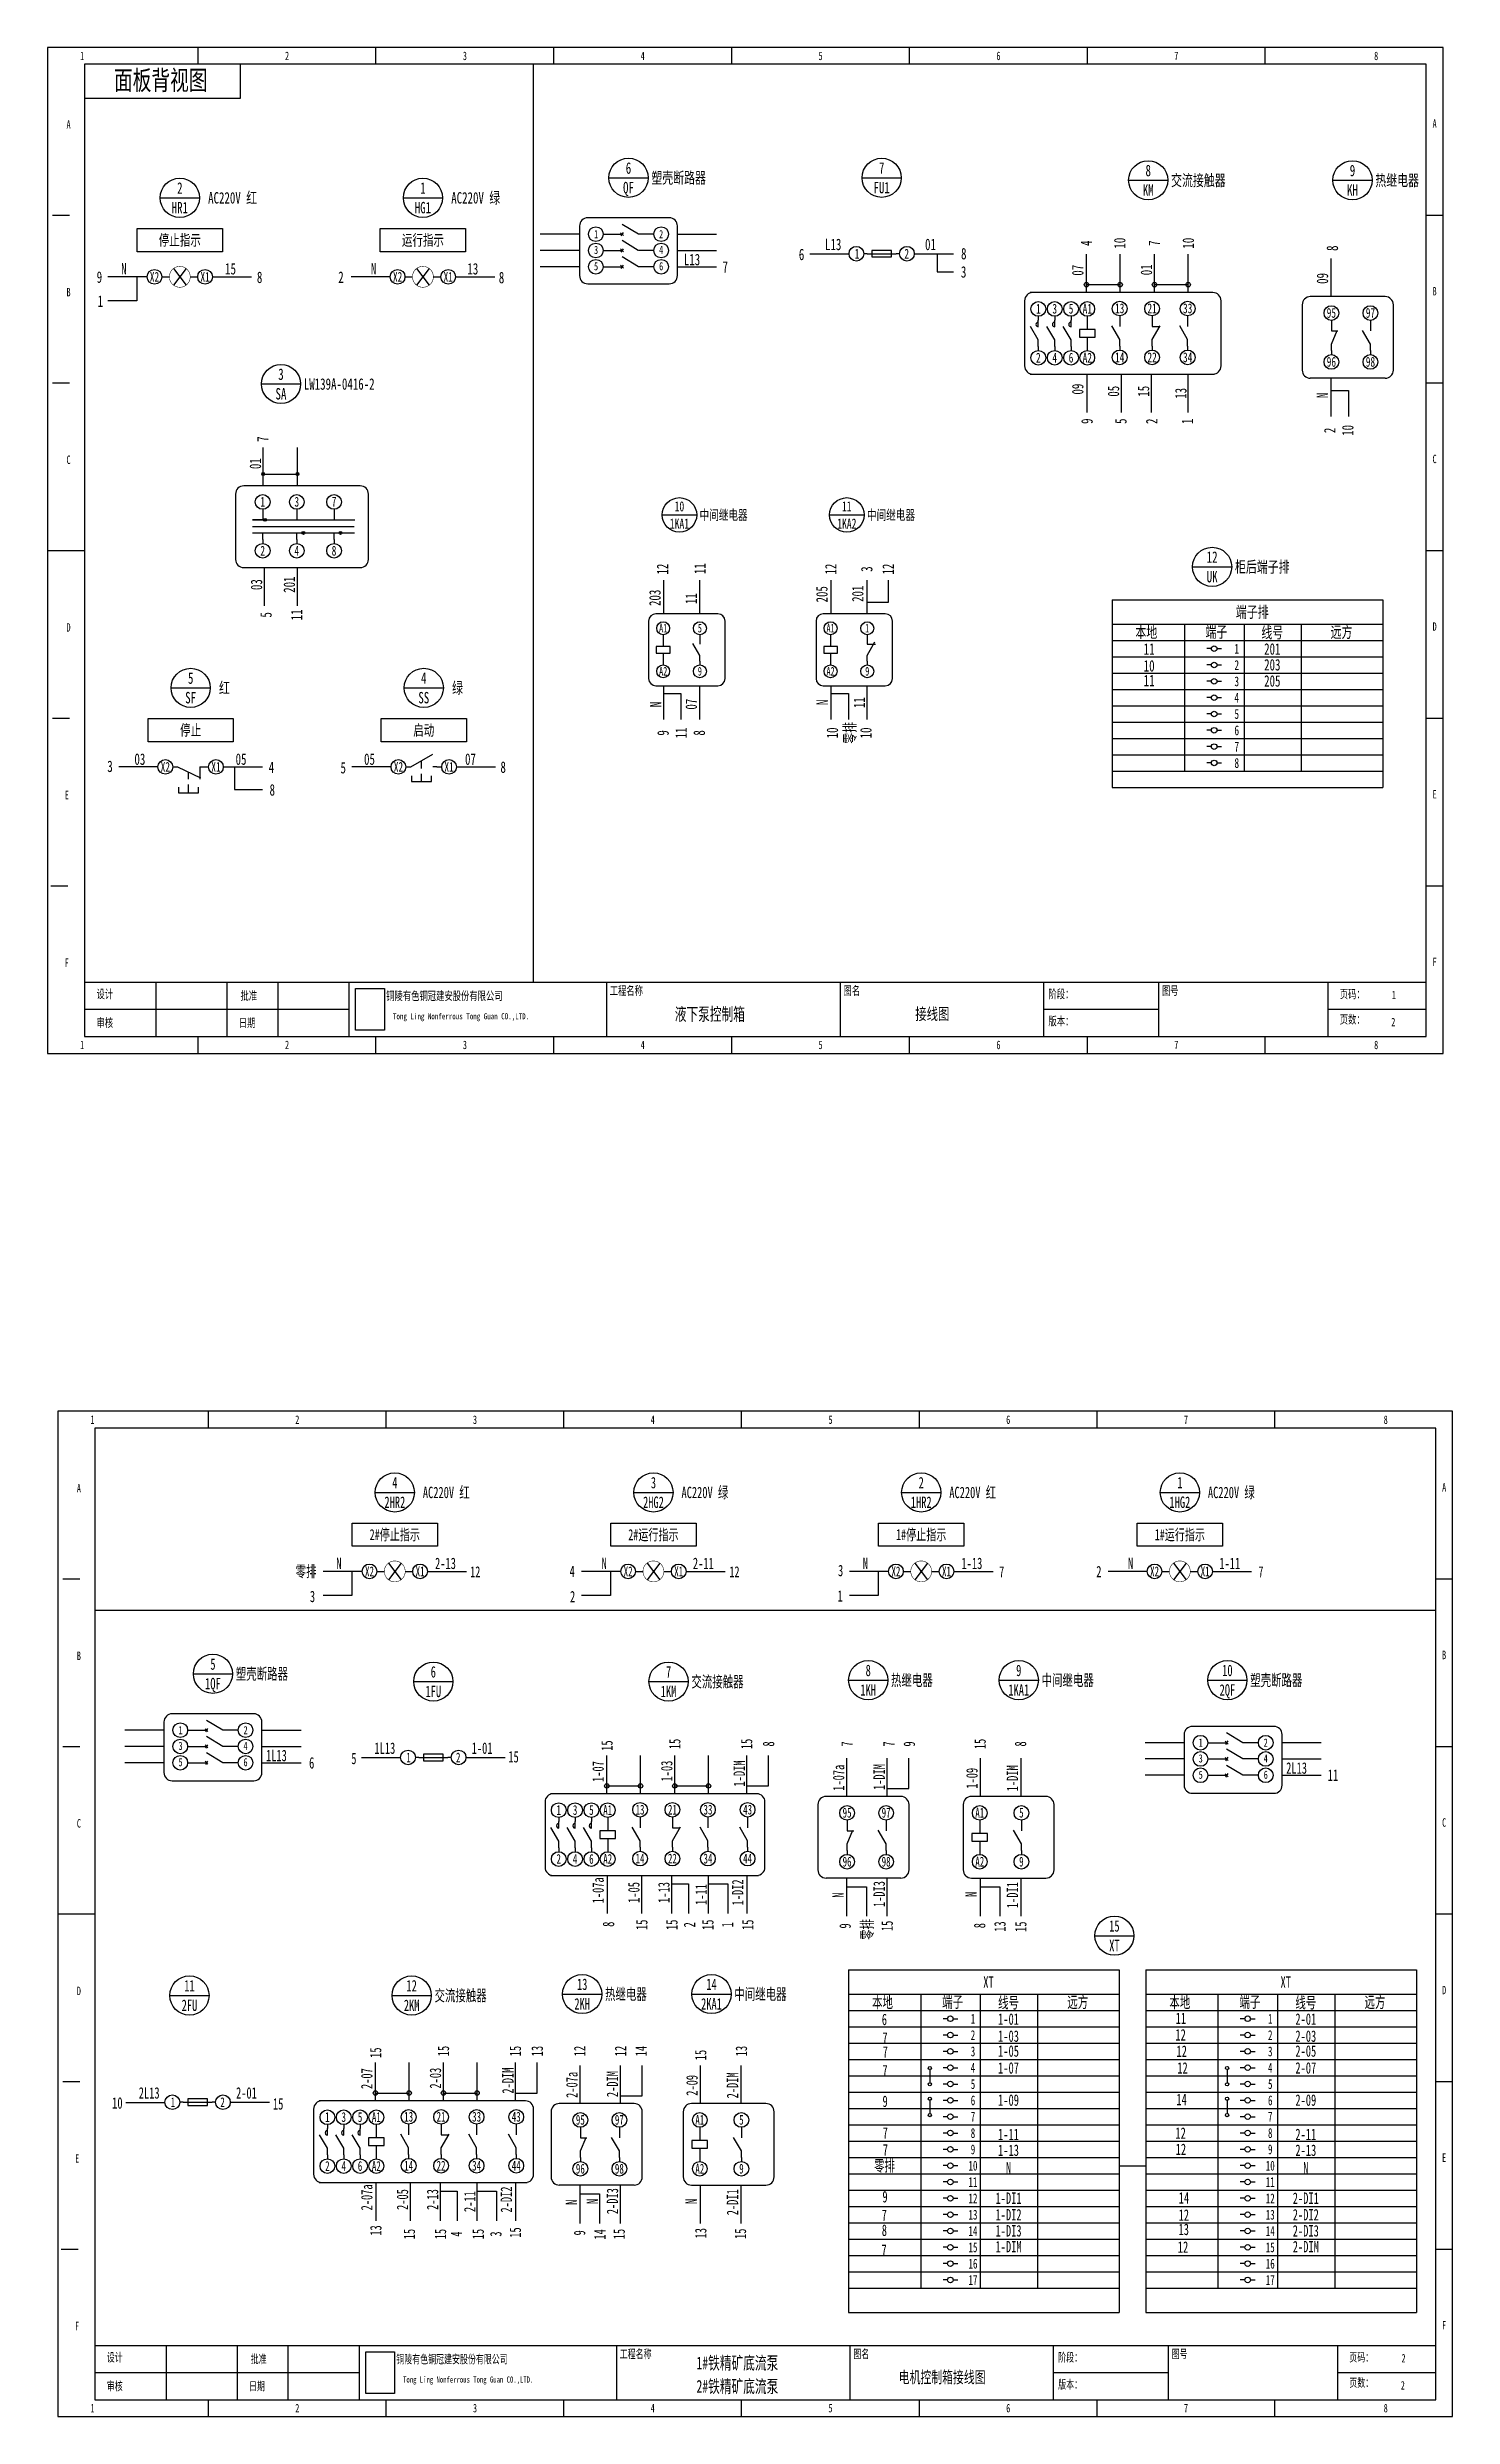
# Model space of a CAD drawing. Header units: millimetres. Extents: x 401220 to 2750366, y -101310 to 943175.
# Drawn here: x 1243198 to 1300607, y -44391 to 52416 of the extents above; entities that cross this region are included whole.
import ezdxf
from ezdxf.enums import TextEntityAlignment as Align

# ---------------------------------------------------------------- set-up
doc = ezdxf.new("R2010")
doc.units = ezdxf.units.MM
doc.linetypes.add('事故照明', pattern=[800, 600, 0, -200, 0])
doc.layers.add('SW', color=8, linetype='Continuous', lineweight=20)
doc.styles.add('IDQSTYLE', font='NSimSun.ttf', dxfattribs={"width": 0.7})
doc.styles.add('ROM-S', font='NSimSun.ttf', dxfattribs={"width": 0.67})
doc.styles.add('标准', font='NSimSun.ttf', dxfattribs={"width": 0.667})

msp = doc.modelspace()

# ---------------------------------------------------------------- texts
for s, height, style, width, p in [('1', 346.68397, 'IDQSTYLE', 0.7, (1244616.1528, 51793.06841)), ('2', 346.68397, 'IDQSTYLE', 0.7, (1252989.15891, 51793.06841)), ('3', 346.68397, 'IDQSTYLE', 0.7, (1260254.99066, 51793.06841)), ('4', 346.68397, 'IDQSTYLE', 0.7, (1267520.82241, 51793.06841)), ('5', 346.68397, 'IDQSTYLE', 0.7, (1274786.65417, 51793.06841)), ('6', 346.68397, 'IDQSTYLE', 0.7, (1282052.48592, 51793.06841)), ('7', 346.68397, 'IDQSTYLE', 0.7, (1289318.31767, 51793.06841)), ('8', 346.68397, 'IDQSTYLE', 0.7, (1297483.72859, 51793.06841)), ('A', 346.68397, 'IDQSTYLE', 0.7, (1244062.56562, 48990.53331)), ('A', 346.68397, 'IDQSTYLE', 0.7, (1299871.07331, 49025.13251)), ('B', 346.68397, 'IDQSTYLE', 0.7, (1299871.07331, 42174.49114)), ('B', 346.68397, 'IDQSTYLE', 0.7, (1244062.56562, 42139.89194)), ('C', 346.68397, 'IDQSTYLE', 0.7, (1244062.56562, 35289.25058)), ('C', 346.68397, 'IDQSTYLE', 0.7, (1299871.07331, 35323.84977)), ('D', 346.68397, 'IDQSTYLE', 0.7, (1244062.56562, 28438.60921)), ('D', 346.68397, 'IDQSTYLE', 0.7, (1299871.07331, 28473.20841)), ('E', 346.68397, 'IDQSTYLE', 0.7, (1243993.36722, 21587.96784)), ('E', 346.68397, 'IDQSTYLE', 0.7, (1299871.07331, 21622.56704)), ('F', 346.68397, 'IDQSTYLE', 0.7, (1243993.36722, 14737.32648)), ('F', 346.68397, 'IDQSTYLE', 0.7, (1299871.07331, 14771.92568)), ('1', 346.68397, 'IDQSTYLE', 0.7, (1244616.1528, 11381.20419)), ('2', 346.68397, 'IDQSTYLE', 0.7, (1252989.15891, 11381.20419)), ('3', 346.68397, 'IDQSTYLE', 0.7, (1260254.99066, 11381.20419)), ('4', 346.68397, 'IDQSTYLE', 0.7, (1267520.82241, 11381.20419)), ('5', 346.68397, 'IDQSTYLE', 0.7, (1274786.65417, 11381.20419)), ('6', 346.68397, 'IDQSTYLE', 0.7, (1282052.48592, 11381.20419)), ('7', 346.68397, 'IDQSTYLE', 0.7, (1289318.31767, 11381.20419)), ('8', 346.68397, 'IDQSTYLE', 0.7, (1297483.72859, 11381.20419)), ('1', 346.48355, 'ROM-S', 0.67, (1245037.89146, -3933.33298)), ('2', 346.48355, 'ROM-S', 0.67, (1253406.05693, -3933.33298)), ('3', 346.48355, 'ROM-S', 0.67, (1260667.68813, -3933.33298)), ('4', 346.48355, 'ROM-S', 0.67, (1267929.31932, -3933.33298)), ('5', 346.48355, 'ROM-S', 0.67, (1275190.95051, -3933.33298)), ('6', 346.48355, 'ROM-S', 0.67, (1282452.5817, -3933.33298)), ('7', 346.48355, 'ROM-S', 0.67, (1289714.21289, -3933.33298)), ('8', 346.48355, 'ROM-S', 0.67, (1297874.90319, -3933.33298)), ('A', 346.48355, 'ROM-S', 0.67, (1244484.62433, -6734.24787)), ('A', 346.48355, 'ROM-S', 0.67, (1300260.86772, -6699.66867)), ('B', 346.48355, 'ROM-S', 0.67, (1244484.62433, -13580.92871)), ('B', 346.48355, 'ROM-S', 0.67, (1300260.86772, -13546.34951)), ('C', 346.48355, 'ROM-S', 0.67, (1244484.62433, -20427.60954)), ('C', 346.48355, 'ROM-S', 0.67, (1300260.86772, -20393.03035)), ('D', 346.48355, 'ROM-S', 0.67, (1244484.62433, -27274.29038)), ('D', 346.48355, 'ROM-S', 0.67, (1300260.86772, -27239.71119)), ('E', 346.48355, 'ROM-S', 0.67, (1244415.46593, -34120.97122)), ('E', 346.48355, 'ROM-S', 0.67, (1300260.86772, -34086.39202)), ('F', 346.48355, 'ROM-S', 0.67, (1244415.46593, -40967.65206)), ('F', 346.48355, 'ROM-S', 0.67, (1300260.86772, -40933.07286)), ('1', 346.48355, 'ROM-S', 0.67, (1245037.89146, -44321.83409)), ('2', 346.48355, 'ROM-S', 0.67, (1253406.05693, -44321.83409)), ('3', 346.48355, 'ROM-S', 0.67, (1260667.68813, -44321.83409)), ('4', 346.48355, 'ROM-S', 0.67, (1267929.31932, -44321.83409)), ('5', 346.48355, 'ROM-S', 0.67, (1275190.95051, -44321.83409)), ('6', 346.48355, 'ROM-S', 0.67, (1282452.5817, -44321.83409)), ('7', 346.48355, 'ROM-S', 0.67, (1289714.21289, -44321.83409)), ('8', 346.48355, 'ROM-S', 0.67, (1297874.90319, -44321.83409))]:
    msp.add_text(s, height=height, dxfattribs=dict(style=style, width=width)).set_placement(p, align=Align.BOTTOM_CENTER)
at = {"style": 'IDQSTYLE', "width": 0.7}
msp.add_text('面板背视图', height=800.390984, dxfattribs=at).set_placement((1247828.36718, 51088.28053), align=Align.MIDDLE)
for s, height, style, width, p in [('6', 466.89474, 'IDQSTYLE', 0.7, (1266938.03743, 47487.49748)), ('7', 466.89474, 'IDQSTYLE', 0.7, (1277281.54826, 47487.49748)), ('8', 466.89474, 'IDQSTYLE', 0.7, (1288172.00759, 47386.17801)), ('9', 466.89474, 'IDQSTYLE', 0.7, (1296517.1555, 47386.17801)), ('2', 466.89474, 'IDQSTYLE', 0.7, (1248607.87025, 46669.07119)), ('1', 466.89474, 'IDQSTYLE', 0.7, (1258540.33029, 46669.07119)), ('QF', 466.894741, 'IDQSTYLE', 0.7, (1266938.03743, 46687.1065)), ('FU1', 466.894741, 'IDQSTYLE', 0.7, (1277281.54826, 46687.1065)), ('KM', 466.894741, 'IDQSTYLE', 0.7, (1288172.00759, 46585.78702)), ('KH', 466.894741, 'IDQSTYLE', 0.7, (1296517.1555, 46585.78702)), ('HR1', 466.894741, 'IDQSTYLE', 0.7, (1248607.87025, 45868.68021)), ('HG1', 466.894741, 'IDQSTYLE', 0.7, (1258540.33029, 45868.68021)), ('停止指示', 450.219929, 'IDQSTYLE', 0.7, (1248607.87025, 44542.54631)), ('运行指示', 450.219929, 'IDQSTYLE', 0.7, (1258540.33029, 44541.54076)), ('1', 333.49624, 'IDQSTYLE', 0.7, (1265614.40838, 44784.44021)), ('2', 333.49624, 'IDQSTYLE', 0.7, (1268272.0224, 44784.44022)), ('3', 333.49624, 'IDQSTYLE', 0.7, (1265614.40838, 44141.37608)), ('5', 333.49624, 'IDQSTYLE', 0.7, (1265614.40838, 43474.3836)), ('4', 333.49624, 'IDQSTYLE', 0.7, (1268272.0224, 44141.37609)), ('6', 333.49624, 'IDQSTYLE', 0.7, (1268272.0224, 43474.3836)), ('7', 466.89474, 'IDQSTYLE', 0.7, (1270892.4444, 43441.94035)), ('6', 466.89474, 'IDQSTYLE', 0.7, (1274008.10744, 43957.08848)), ('8', 466.89474, 'IDQSTYLE', 0.7, (1280635.27516, 43988.05421)), ('9', 466.89474, 'IDQSTYLE', 0.7, (1245323.94343, 43028.243)), ('X2', 400.195492, 'IDQSTYLE', 0.7, (1247572.69823, 43040.63201)), ('X1', 400.195492, 'IDQSTYLE', 0.7, (1249640.37494, 43040.63201)), ('8', 466.89474, 'IDQSTYLE', 0.7, (1251868.01082, 43021.30286)), ('2', 466.89474, 'IDQSTYLE', 0.7, (1255192.58536, 43025.88631)), ('X2', 400.195492, 'IDQSTYLE', 0.7, (1257505.15827, 43040.63201)), ('X1', 400.195492, 'IDQSTYLE', 0.7, (1259572.83497, 43040.63201)), ('8', 466.89474, 'IDQSTYLE', 0.7, (1261751.63725, 43010.77574)), ('3', 466.89474, 'IDQSTYLE', 0.7, (1280629.1568, 43241.10501)), ('1', 466.89474, 'IDQSTYLE', 0.7, (1245365.28786, 42047.77271)), ('3', 466.89474, 'IDQSTYLE', 0.7, (1252739.97604, 39062.02052)), ('SA', 466.894741, 'IDQSTYLE', 0.7, (1252739.97604, 38261.62954)), ('1KA1', 411.374989, 'IDQSTYLE', 0.7, (1269018.78053, 32959.53749)), ('10', 411.374989, 'IDQSTYLE', 0.7, (1269018.78053, 33664.75176)), ('1KA2', 411.374989, 'IDQSTYLE', 0.7, (1275857.6233, 32959.53749)), ('11', 411.374989, 'IDQSTYLE', 0.7, (1275857.6233, 33664.75176)), ('UK', 466.894741, 'IDQSTYLE', 0.7, (1290781.72577, 30789.67666)), ('12', 466.894741, 'IDQSTYLE', 0.7, (1290781.72577, 31590.06765)), ('端子排', 466.894741, 'IDQSTYLE', 0.7, (1292420.44039, 29347.40277)), ('2', 400.19549, 'IDQSTYLE', 0.7, (1291787.47846, 27179.67719)), ('1', 400.19549, 'IDQSTYLE', 0.7, (1291787.47844, 27846.66967)), ('5', 466.89474, 'IDQSTYLE', 0.7, (1249051.21405, 26646.2477)), ('4', 466.89474, 'IDQSTYLE', 0.7, (1258574.29283, 26646.2477)), ('3', 400.19549, 'IDQSTYLE', 0.7, (1291787.47848, 26512.6847)), ('@N421', 0.133398, 'IDQSTYLE', 0.7, (1292086.9442, 26512.6847)), ('SF', 466.894741, 'IDQSTYLE', 0.7, (1249051.21405, 25845.85672)), ('SS', 466.894741, 'IDQSTYLE', 0.7, (1258574.29283, 25845.85672)), ('4', 400.19549, 'IDQSTYLE', 0.7, (1291787.4785, 25845.69221)), ('5', 400.19549, 'IDQSTYLE', 0.7, (1291787.4785, 25178.69972)), ('停止', 450.219929, 'IDQSTYLE', 0.7, (1249051.21405, 24518.71727)), ('启动', 450.219929, 'IDQSTYLE', 0.7, (1258574.29283, 24518.71727)), ('6', 400.19549, 'IDQSTYLE', 0.7, (1291787.47852, 24511.70724)), ('3', 466.89474, 'IDQSTYLE', 0.7, (1245756.56435, 23040.82602)), ('8', 466.89474, 'IDQSTYLE', 0.7, (1261816.96728, 23006.54084)), ('8', 400.19549, 'IDQSTYLE', 0.7, (1291787.47855, 23177.72226)), ('7', 400.19549, 'IDQSTYLE', 0.7, (1291787.47853, 23844.71475)), ('@N421', 0.133398, 'IDQSTYLE', 0.7, (1292086.94425, 23844.71475)), ('X2', 400.195492, 'IDQSTYLE', 0.7, (1248016.04203, 23017.80852)), ('X1', 400.195492, 'IDQSTYLE', 0.7, (1250083.71874, 23017.80852)), ('4', 466.89474, 'IDQSTYLE', 0.7, (1252351.26832, 23000.95456)), ('8', 466.89474, 'IDQSTYLE', 0.7, (1252385.74571, 22078.65257)), ('5', 466.89474, 'IDQSTYLE', 0.7, (1255283.82349, 22983.03628)), ('X2', 400.195492, 'IDQSTYLE', 0.7, (1257539.12081, 23017.80852)), ('X1', 400.195492, 'IDQSTYLE', 0.7, (1259606.79751, 23017.80852)), ('接线图', 485.357561, 'IDQSTYLE', 0.7, (1279350.48244, 12924.23158)), ('4', 466.62482, 'ROM-S', 0.67, (1257391.04315, -6228.56103)), ('3', 466.62482, 'ROM-S', 0.67, (1267957.516, -6228.56103)), ('2', 466.62482, 'ROM-S', 0.67, (1278897.62516, -6228.56103)), ('1', 466.62482, 'ROM-S', 0.67, (1289464.098, -6228.56103)), ('2HR2', 466.624817, 'ROM-S', 0.67, (1257391.04315, -7028.48929)), ('2HG2', 466.624817, 'ROM-S', 0.67, (1267957.516, -7028.48929)), ('1HR2', 466.624817, 'ROM-S', 0.67, (1278897.62516, -7028.48929)), ('1HG2', 466.624817, 'ROM-S', 0.67, (1289464.098, -7028.48929)), ('2#停止指示', 449.959645, 'ROM-S', 0.67, (1257391.04315, -8353.85651)), ('2#运行指示', 449.959645, 'ROM-S', 0.67, (1267957.516, -8354.86148)), ('1#停止指示', 449.959645, 'ROM-S', 0.67, (1278897.62516, -8353.85651)), ('1#运行指示', 449.959645, 'ROM-S', 0.67, (1289464.098, -8354.86148)), ('X2', 399.964129, 'ROM-S', 0.67, (1256356.46959, -9854.90252)), ('X1', 399.964129, 'ROM-S', 0.67, (1258422.95092, -9854.90252)), ('12', 449.959645, 'ROM-S', 0.67, (1260679.57525, -9870.29141)), ('4', 466.62482, 'ROM-S', 0.67, (1264639.25062, -9849.06844)), ('X2', 399.964129, 'ROM-S', 0.67, (1266922.94243, -9854.90252)), ('X1', 399.964129, 'ROM-S', 0.67, (1268989.42377, -9854.90252)), ('12', 449.959645, 'ROM-S', 0.67, (1271267.58782, -9870.29141)), ('3', 466.62482, 'ROM-S', 0.67, (1275603.81187, -9819.81305)), ('X2', 399.964129, 'ROM-S', 0.67, (1277863.0516, -9854.90252)), ('X1', 399.964129, 'ROM-S', 0.67, (1279929.53293, -9854.90252)), ('7', 449.95965, 'ROM-S', 0.67, (1282186.15725, -9870.29141)), ('2', 466.62482, 'ROM-S', 0.67, (1286154.125, -9861.65809)), ('X2', 399.964129, 'ROM-S', 0.67, (1288429.52444, -9854.90252)), ('X1', 399.964129, 'ROM-S', 0.67, (1290496.00578, -9854.90252)), ('7', 449.95965, 'ROM-S', 0.67, (1292774.16982, -9870.29141)), ('1', 466.62482, 'ROM-S', 0.67, (1275584.84241, -10857.52629)), ('3', 466.62482, 'ROM-S', 0.67, (1254028.37182, -10878.73419)), ('2', 466.62482, 'ROM-S', 0.67, (1264654.05212, -10884.75751)), ('5', 466.62482, 'ROM-S', 0.67, (1249960.67017, -13640.33693)), ('1QF', 466.624817, 'ROM-S', 0.67, (1249960.67017, -14440.26519)), ('6', 466.62482, 'ROM-S', 0.67, (1258963.60709, -13958.69834)), ('7', 466.62482, 'ROM-S', 0.67, (1268575.28971, -13958.69834)), ('1KH', 466.624817, 'ROM-S', 0.67, (1276731.33089, -14699.91192)), ('8', 466.62482, 'ROM-S', 0.67, (1276731.33089, -13899.98366)), ('1KA1', 466.624817, 'ROM-S', 0.67, (1282882.31315, -14699.91192)), ('9', 466.62482, 'ROM-S', 0.67, (1282882.31315, -13899.98366)), ('2QF', 466.624817, 'ROM-S', 0.67, (1291405.5707, -14699.91192)), ('10', 466.624817, 'ROM-S', 0.67, (1291405.5707, -13899.98366)), ('1FU', 466.624817, 'ROM-S', 0.67, (1258963.60709, -14758.6266)), ('1KM', 466.624817, 'ROM-S', 0.67, (1268575.28971, -14758.6266)), ('1', 333.30344, 'ROM-S', 0.67, (1248637.80633, -16341.83149)), ('2', 333.30344, 'ROM-S', 0.67, (1251293.88393, -16341.83148)), ('3', 333.30344, 'ROM-S', 0.67, (1248637.80633, -16984.52385)), ('4', 333.30344, 'ROM-S', 0.67, (1251293.88393, -16984.52384)), ('5', 466.62482, 'ROM-S', 0.67, (1255718.90211, -17497.43552)), ('15', 466.624817, 'ROM-S', 0.67, (1262240.9911, -17428.29634)), ('3', 333.30344, 'ROM-S', 0.67, (1290316.41627, -17496.49078)), ('1', 333.30344, 'ROM-S', 0.67, (1290316.41627, -16853.79842)), ('4', 333.30344, 'ROM-S', 0.67, (1292972.49387, -17496.49077)), ('2', 333.30344, 'ROM-S', 0.67, (1292972.49387, -16853.79841)), ('5', 333.30344, 'ROM-S', 0.67, (1248637.80633, -17651.13073)), ('6', 333.30344, 'ROM-S', 0.67, (1251293.88393, -17651.13072)), ('6', 466.62482, 'ROM-S', 0.67, (1253995.99609, -17678.05802)), ('5', 333.30344, 'ROM-S', 0.67, (1290316.41627, -18163.09766)), ('6', 333.30344, 'ROM-S', 0.67, (1292972.49387, -18163.09765)), ('11', 466.624817, 'ROM-S', 0.67, (1295718.11831, -18180.5693)), ('15', 466.624817, 'ROM-S', 0.67, (1286789.30782, -24341.02365)), ('XT', 466.624817, 'ROM-S', 0.67, (1286789.30782, -25140.9519)), ('11', 466.624817, 'ROM-S', 0.67, (1249001.97249, -26783.92696)), ('12', 466.624817, 'ROM-S', 0.67, (1258079.55877, -26783.92696)), ('13', 466.624817, 'ROM-S', 0.67, (1265045.02224, -26725.21228)), ('14', 466.624817, 'ROM-S', 0.67, (1270329.26135, -26725.21228)), ('XT', 466.894741, 'ROM-S', 0.67, (1281644.33176, -26634.56033)), ('XT', 466.894741, 'ROM-S', 0.67, (1293789.12346, -26634.56033)), ('2FU', 466.624817, 'ROM-S', 0.67, (1249001.97249, -27583.85521)), ('2KM', 466.624817, 'ROM-S', 0.67, (1258079.55877, -27583.85521)), ('2KH', 466.624817, 'ROM-S', 0.67, (1265045.02224, -27525.14053)), ('2KA1', 466.624817, 'ROM-S', 0.67, (1270329.26135, -27525.14053)), ('6', 466.62482, 'ROM-S', 0.67, (1277393.23429, -28160.72324)), ('1', 400.19549, 'ROM-S', 0.67, (1281011.36981, -28135.29343)), ('11', 466.624817, 'ROM-S', 0.67, (1289504.41783, -28115.76372)), ('1', 400.19549, 'ROM-S', 0.67, (1293156.16151, -28135.29343)), ('7', 466.62482, 'ROM-S', 0.67, (1277417.14256, -28918.79118)), ('2', 400.19549, 'ROM-S', 0.67, (1281011.36983, -28802.28591)), ('12', 466.624817, 'ROM-S', 0.67, (1289494.27131, -28789.76593)), ('2', 400.19549, 'ROM-S', 0.67, (1293156.16153, -28802.28591)), ('7', 466.62482, 'ROM-S', 0.67, (1277428.76046, -29489.88177)), ('4', 400.19549, 'ROM-S', 0.67, (1281011.36987, -30136.27089)), ('3', 400.19549, 'ROM-S', 0.67, (1281011.36985, -29469.2784)), ('@N421', 0.133398, 'ROM-S', 0.67, (1281310.83556, -29469.2784)), ('12', 466.624817, 'ROM-S', 0.67, (1289538.30338, -29460.79222)), ('12', 466.624817, 'ROM-S', 0.67, (1289571.49425, -30144.05936)), ('4', 400.19549, 'ROM-S', 0.67, (1293156.16157, -30136.27089)), ('3', 400.19549, 'ROM-S', 0.67, (1293156.16155, -29469.2784)), ('@N421', 0.133398, 'ROM-S', 0.67, (1293455.62727, -29469.2784)), ('7', 466.62482, 'ROM-S', 0.67, (1277417.14256, -30252.77615)), ('5', 400.19549, 'ROM-S', 0.67, (1281011.36988, -30803.26337)), ('5', 400.19549, 'ROM-S', 0.67, (1293156.16159, -30803.26337)), ('10', 466.624817, 'ROM-S', 0.67, (1246056.17305, -31575.34005)), ('15', 466.624817, 'ROM-S', 0.67, (1252624.35606, -31612.51435)), ('9', 466.62482, 'ROM-S', 0.67, (1277422.70809, -31506.94048)), ('6', 400.19549, 'ROM-S', 0.67, (1281011.3699, -31470.25586)), ('14', 466.624817, 'ROM-S', 0.67, (1289535.20746, -31432.4312)), ('6', 400.19549, 'ROM-S', 0.67, (1293156.1616, -31470.25586)), ('7', 466.62482, 'ROM-S', 0.67, (1277431.16172, -32801.16358)), ('8', 400.19549, 'ROM-S', 0.67, (1281011.36994, -32804.24083)), ('7', 400.19549, 'ROM-S', 0.67, (1281011.36992, -32137.24835)), ('12', 466.624817, 'ROM-S', 0.67, (1289494.27678, -32807.33991)), ('8', 400.19549, 'ROM-S', 0.67, (1293156.16164, -32804.24083)), ('7', 400.19549, 'ROM-S', 0.67, (1293156.16162, -32137.24835)), ('7', 466.62482, 'ROM-S', 0.67, (1277435.02341, -33488.89827)), ('9', 400.19549, 'ROM-S', 0.67, (1281011.36996, -33471.23332)), ('12', 466.624817, 'ROM-S', 0.67, (1289505.28206, -33467.36404)), ('9', 400.19549, 'ROM-S', 0.67, (1293156.16166, -33471.23332)), ('10', 400.195492, 'ROM-S', 0.67, (1281011.36997, -34138.22581)), ('11', 400.195492, 'ROM-S', 0.67, (1281011.36999, -34805.2183)), ('10', 400.195492, 'ROM-S', 0.67, (1293156.16167, -34138.22581)), ('11', 400.195492, 'ROM-S', 0.67, (1293156.16169, -34805.2183)), ('9', 466.62482, 'ROM-S', 0.67, (1277417.73751, -35405.7429)), ('12', 400.195492, 'ROM-S', 0.67, (1281011.37001, -35472.21078)), ('14', 466.624817, 'ROM-S', 0.67, (1289631.25237, -35452.72234)), ('12', 400.195492, 'ROM-S', 0.67, (1293156.16171, -35472.21078)), ('7', 466.62482, 'ROM-S', 0.67, (1277387.32657, -36163.063)), ('8', 466.62482, 'ROM-S', 0.67, (1277391.83834, -36773.44382)), ('13', 400.195492, 'ROM-S', 0.67, (1281011.37003, -36139.20359)), ('14', 400.195492, 'ROM-S', 0.67, (1281011.37005, -36806.19608)), ('13', 466.624817, 'ROM-S', 0.67, (1289622.27448, -36739.72787)), ('12', 466.624817, 'ROM-S', 0.67, (1289626.13776, -36154.30563)), ('13', 400.195492, 'ROM-S', 0.67, (1293156.16173, -36139.20327)), ('14', 400.195492, 'ROM-S', 0.67, (1293156.16175, -36806.19576)), ('7', 466.62482, 'ROM-S', 0.67, (1277380.39083, -37589.69351)), ('15', 400.195492, 'ROM-S', 0.67, (1281011.37006, -37473.18857)), ('12', 466.624817, 'ROM-S', 0.67, (1289593.11098, -37463.35686)), ('15', 400.195492, 'ROM-S', 0.67, (1293156.16176, -37473.18824)), ('16', 400.195492, 'ROM-S', 0.67, (1281011.37005, -38140.18106)), ('17', 400.195492, 'ROM-S', 0.67, (1281011.37006, -38807.17354)), ('16', 400.195492, 'ROM-S', 0.67, (1293156.16175, -38140.18073)), ('17', 400.195492, 'ROM-S', 0.67, (1293156.16176, -38807.17322)), ('电机控制箱接线图', 485.076964, 'ROM-S', 0.67, (1279752.14032, -42779.69876))]:
    msp.add_text(s, height=height, dxfattribs=dict(style=style, width=width)).set_placement(p, align=Align.MIDDLE_CENTER)
for s, height, style, width, p in [(' AC220V 红', 466.894741, 'IDQSTYLE', 0.7, (1249541.65974, 46268.8757)), (' AC220V 绿', 466.894741, 'IDQSTYLE', 0.7, (1259474.11977, 46268.8757)), ('塑壳断路器', 466.894741, 'IDQSTYLE', 0.7, (1267871.82691, 47087.30199)), ('交流接触器', 466.894741, 'IDQSTYLE', 0.7, (1289105.79707, 46985.98251)), ('热继电器', 466.894741, 'IDQSTYLE', 0.7, (1297450.94498, 46985.98251)), ('LW139A-0416-2', 466.8947408, 'IDQSTYLE', 0.7, (1253673.76552, 38661.82503)), ('中间继电器', 411.374989, 'IDQSTYLE', 0.7, (1269841.53051, 33312.14463)), ('中间继电器', 411.374989, 'IDQSTYLE', 0.7, (1276680.37328, 33312.14463)), ('柜后端子排', 466.894741, 'IDQSTYLE', 0.7, (1291715.51526, 31189.87215)), (' 红', 466.894741, 'IDQSTYLE', 0.7, (1249985.00354, 26246.05221)), (' 绿', 466.894741, 'IDQSTYLE', 0.7, (1259508.08231, 26246.05221)), (' AC220V 红', 466.624817, 'ROM-S', 0.67, (1258324.29279, -6628.52516)), (' AC220V 绿', 466.624817, 'ROM-S', 0.67, (1268890.76563, -6628.52516)), (' AC220V 红', 466.624817, 'ROM-S', 0.67, (1279830.87479, -6628.52516)), (' AC220V 绿', 466.624817, 'ROM-S', 0.67, (1290397.34764, -6628.52516)), ('塑壳断路器', 466.624817, 'ROM-S', 0.67, (1250893.9198, -14040.30106)), ('交流接触器', 466.624817, 'ROM-S', 0.67, (1269508.53934, -14358.66247)), ('热继电器', 466.624817, 'ROM-S', 0.67, (1277664.58053, -14299.94779)), ('中间继电器', 466.624817, 'ROM-S', 0.67, (1283815.56279, -14299.94779)), ('塑壳断路器', 466.624817, 'ROM-S', 0.67, (1292338.82034, -14299.94779)), ('交流接触器', 466.624817, 'ROM-S', 0.67, (1259012.8084, -27183.89108)), ('热继电器', 466.624817, 'ROM-S', 0.67, (1265978.27188, -27125.17641)), ('中间继电器', 466.624817, 'ROM-S', 0.67, (1271262.51099, -27125.17641))]:
    msp.add_text(s, height=height, dxfattribs=dict(style=style, width=width)).set_placement(p, align=Align.MIDDLE_LEFT)
for s, height, style, width, p in [('L13', 466.894741, 'IDQSTYLE', 0.7, (1275300.48206, 44133.13596)), ('01', 466.894741, 'IDQSTYLE', 0.7, (1279275.87533, 44133.13596)), ('N', 466.89474, 'IDQSTYLE', 0.7, (1246323.45867, 43136.41821)), ('15', 466.894741, 'IDQSTYLE', 0.7, (1250679.54695, 43136.41821)), ('N', 466.89474, 'IDQSTYLE', 0.7, (1256525.66538, 43136.41821)), ('13', 466.894741, 'IDQSTYLE', 0.7, (1260578.26174, 43136.41821)), ('L13', 466.894741, 'IDQSTYLE', 0.7, (1269532.43199, 43514.98709)), ('1', 400.19549, 'IDQSTYLE', 0.7, (1283681.66268, 41537.3295)), ('3', 400.19549, 'IDQSTYLE', 0.7, (1284351.02288, 41537.3295)), ('5', 400.19549, 'IDQSTYLE', 0.7, (1285018.01537, 41537.3295)), ('A1', 400.195492, 'IDQSTYLE', 0.7, (1285682.64014, 41537.3295)), ('13', 400.195492, 'IDQSTYLE', 0.7, (1287004.6155, 41552.34558)), ('21', 400.195492, 'IDQSTYLE', 0.7, (1288328.49208, 41552.34558)), ('33', 400.195492, 'IDQSTYLE', 0.7, (1289782.49694, 41552.34558)), ('95', 400.195492, 'IDQSTYLE', 0.7, (1295653.66861, 41368.0186)), ('97', 400.195492, 'IDQSTYLE', 0.7, (1297249.37529, 41368.0186)), ('2', 400.19549, 'IDQSTYLE', 0.7, (1283681.66268, 39537.03228)), ('4', 400.19549, 'IDQSTYLE', 0.7, (1284351.02288, 39537.03228)), ('6', 400.19549, 'IDQSTYLE', 0.7, (1285018.01537, 39537.03228)), ('A2', 400.195492, 'IDQSTYLE', 0.7, (1285682.64014, 39537.03228)), ('14', 400.195492, 'IDQSTYLE', 0.7, (1287004.6155, 39552.04836)), ('22', 400.195492, 'IDQSTYLE', 0.7, (1288328.49208, 39552.04836)), ('34', 400.195492, 'IDQSTYLE', 0.7, (1289782.49694, 39552.04836)), ('96', 400.195492, 'IDQSTYLE', 0.7, (1295653.66861, 39367.72138)), ('98', 400.195492, 'IDQSTYLE', 0.7, (1297249.37529, 39367.72138)), ('1', 400.19549, 'IDQSTYLE', 0.7, (1251992.77213, 33650.46057)), ('3', 400.19549, 'IDQSTYLE', 0.7, (1253386.59238, 33650.46057)), ('7', 400.19549, 'IDQSTYLE', 0.7, (1254907.85946, 33650.46057)), ('2', 400.19549, 'IDQSTYLE', 0.7, (1251992.77213, 31650.16336)), ('4', 400.19549, 'IDQSTYLE', 0.7, (1253386.59238, 31650.16336)), ('8', 400.19549, 'IDQSTYLE', 0.7, (1254907.85946, 31650.16336)), ('A1', 352.607134, 'IDQSTYLE', 0.7, (1268355.07804, 28511.40609)), ('5', 352.60713, 'IDQSTYLE', 0.7, (1269854.6908, 28511.40609)), ('A1', 352.607134, 'IDQSTYLE', 0.7, (1275193.9208, 28511.40609)), ('1', 352.60713, 'IDQSTYLE', 0.7, (1276687.76154, 28511.40609)), ('A2', 352.607134, 'IDQSTYLE', 0.7, (1268355.07804, 26748.96978)), ('9', 352.60713, 'IDQSTYLE', 0.7, (1269854.6908, 26748.96978)), ('A2', 352.607134, 'IDQSTYLE', 0.7, (1275193.9208, 26748.96978)), ('9', 352.60713, 'IDQSTYLE', 0.7, (1276693.53357, 26748.96978)), ('1', 346.68397, 'IDQSTYLE', 0.7, (1298210.31176, 13526.35452)), ('2', 346.68397, 'IDQSTYLE', 0.7, (1298182.65647, 12419.18016)), ('零排', 466.624817, 'ROM-S', 0.67, (1253764.2469, -10086.69994)), ('N', 466.62482, 'ROM-S', 0.67, (1255107.95224, -9759.1717)), ('2-13', 466.624817, 'ROM-S', 0.67, (1259461.52216, -9759.1717)), ('N', 466.62482, 'ROM-S', 0.67, (1265944.01582, -9759.1717)), ('2-11', 466.624817, 'ROM-S', 0.67, (1269994.26927, -9759.1717)), ('N', 466.62482, 'ROM-S', 0.67, (1276614.53425, -9759.1717)), ('1-13', 466.624817, 'ROM-S', 0.67, (1280968.10416, -9759.1717)), ('N', 466.62482, 'ROM-S', 0.67, (1287450.59783, -9759.1717)), ('1-11', 466.624817, 'ROM-S', 0.67, (1291500.85128, -9759.1717)), ('1L13', 466.624817, 'ROM-S', 0.67, (1252553.56484, -17610.55071)), ('1L13', 466.624817, 'ROM-S', 0.67, (1256983.6862, -17311.12062)), ('1-01', 466.624817, 'ROM-S', 0.67, (1260956.78119, -17311.12062)), ('2L13', 466.624817, 'ROM-S', 0.67, (1294232.17478, -18122.51764)), ('1', 399.96413, 'ROM-S', 0.67, (1264087.54077, -19804.16548)), ('3', 399.96413, 'ROM-S', 0.67, (1264756.51401, -19804.16548)), ('5', 399.96413, 'ROM-S', 0.67, (1265423.12089, -19804.16548)), ('A1', 399.964129, 'ROM-S', 0.67, (1266087.36142, -19804.16548)), ('13', 399.964129, 'ROM-S', 0.67, (1267408.57252, -19789.15809)), ('21', 399.964129, 'ROM-S', 0.67, (1268731.68372, -19789.15809)), ('33', 399.964129, 'ROM-S', 0.67, (1270184.84799, -19789.15809)), ('43', 399.964129, 'ROM-S', 0.67, (1271803.84247, -19789.15809)), ('95', 399.964129, 'ROM-S', 0.67, (1275868.34321, -19914.66382)), ('97', 399.964129, 'ROM-S', 0.67, (1277463.12736, -19914.66382)), ('A1', 399.964129, 'ROM-S', 0.67, (1281288.6715, -19914.66382)), ('5', 399.96413, 'ROM-S', 0.67, (1282989.69015, -19914.66382)), ('2', 399.96413, 'ROM-S', 0.67, (1264087.54077, -21803.30628)), ('4', 399.96413, 'ROM-S', 0.67, (1264756.51401, -21803.30628)), ('6', 399.96413, 'ROM-S', 0.67, (1265423.12089, -21803.30628)), ('A2', 399.964129, 'ROM-S', 0.67, (1266087.36142, -21803.30628)), ('14', 399.964129, 'ROM-S', 0.67, (1267408.57252, -21788.29889)), ('22', 399.964129, 'ROM-S', 0.67, (1268731.68372, -21788.29889)), ('34', 399.964129, 'ROM-S', 0.67, (1270184.84799, -21788.29889)), ('44', 399.964129, 'ROM-S', 0.67, (1271803.84247, -21788.29889)), ('96', 399.964129, 'ROM-S', 0.67, (1275868.34321, -21913.80462)), ('98', 399.964129, 'ROM-S', 0.67, (1277463.12736, -21913.80462)), ('A2', 399.964129, 'ROM-S', 0.67, (1281288.6715, -21913.80462)), ('9', 399.96413, 'ROM-S', 0.67, (1282989.69015, -21913.80462)), ('2L13', 466.624817, 'ROM-S', 0.67, (1247355.87101, -31397.9409)), ('2-01', 466.624817, 'ROM-S', 0.67, (1251328.96601, -31397.9409)), ('13', 399.964129, 'ROM-S', 0.67, (1257957.14725, -32336.80027)), ('21', 399.964129, 'ROM-S', 0.67, (1259280.25846, -32336.80027)), ('33', 399.964129, 'ROM-S', 0.67, (1260733.42273, -32336.80027)), ('43', 399.964129, 'ROM-S', 0.67, (1262352.4172, -32336.80027)), ('1', 399.96413, 'ROM-S', 0.67, (1254636.11551, -32351.80766)), ('3', 399.96413, 'ROM-S', 0.67, (1255305.08874, -32351.80766)), ('5', 399.96413, 'ROM-S', 0.67, (1255971.69562, -32351.80766)), ('A1', 399.964129, 'ROM-S', 0.67, (1256635.93615, -32351.80766)), ('95', 399.964129, 'ROM-S', 0.67, (1264970.81208, -32462.306)), ('97', 399.964129, 'ROM-S', 0.67, (1266565.59624, -32462.306)), ('A1', 399.964129, 'ROM-S', 0.67, (1269851.03382, -32462.306)), ('5', 399.96413, 'ROM-S', 0.67, (1271552.05248, -32462.306)), ('零排', 466.624817, 'ROM-S', 0.67, (1277396.92484, -34372.86859)), ('2', 399.96413, 'ROM-S', 0.67, (1254636.11551, -34350.94846)), ('4', 399.96413, 'ROM-S', 0.67, (1255305.08874, -34350.94846)), ('6', 399.96413, 'ROM-S', 0.67, (1255971.69562, -34350.94846)), ('A2', 399.964129, 'ROM-S', 0.67, (1256635.93615, -34350.94846)), ('14', 399.964129, 'ROM-S', 0.67, (1257957.14725, -34335.94106)), ('22', 399.964129, 'ROM-S', 0.67, (1259280.25846, -34335.94106)), ('34', 399.964129, 'ROM-S', 0.67, (1260733.42273, -34335.94106)), ('44', 399.964129, 'ROM-S', 0.67, (1262352.4172, -34335.94106)), ('96', 399.964129, 'ROM-S', 0.67, (1264970.81208, -34461.44679)), ('98', 399.964129, 'ROM-S', 0.67, (1266565.59624, -34461.44679)), ('A2', 399.964129, 'ROM-S', 0.67, (1269851.03382, -34461.44679)), ('9', 399.96413, 'ROM-S', 0.67, (1271552.05248, -34461.44679)), ('2', 346.48355, 'ROM-S', 0.67, (1298601.06631, -42177.92393)), ('2', 346.48355, 'ROM-S', 0.67, (1298573.42701, -43284.4582))]:
    msp.add_text(s, height=height, dxfattribs=dict(style=style, width=width)).set_placement(p, align=Align.CENTER)
for s, height, rotation, style, width, p in [('10', 466.894741, 89.9999984659, 'IDQSTYLE', 0.7, (1287239.14984, 44416.20433)), ('10', 466.894741, 89.9999984659, 'IDQSTYLE', 0.7, (1290039.32158, 44416.20433)), ('4', 466.89474, 89.9999984659, 'IDQSTYLE', 0.7, (1285873.81409, 44416.20433)), ('7', 466.89474, 89.9999984659, 'IDQSTYLE', 0.7, (1288652.16243, 44416.20433)), ('8', 466.89474, 89.9999984659, 'IDQSTYLE', 0.7, (1295924.95207, 44209.78826)), ('07', 466.894741, 89.9999984659, 'IDQSTYLE', 0.7, (1285523.0902, 43309.6038)), ('01', 466.894741, 89.9999984659, 'IDQSTYLE', 0.7, (1288329.75757, 43327.87163)), ('09', 466.894741, 89.9999984659, 'IDQSTYLE', 0.7, (1295520.4731, 42975.3422)), ('09', 466.894741, 89.9999984659, 'IDQSTYLE', 0.7, (1285523.0902, 38452.88067)), ('05', 466.894741, 89.9999984659, 'IDQSTYLE', 0.7, (1286983.95152, 38366.09163)), ('15', 466.894741, 89.9999984659, 'IDQSTYLE', 0.7, (1288212.65012, 38366.09163)), ('13', 466.894741, 89.9999984659, 'IDQSTYLE', 0.7, (1289734.61589, 38279.41644)), ('N', 466.89474, 89.9999984659, 'IDQSTYLE', 0.7, (1295520.4731, 38196.78073)), ('9', 466.89474, 89.9999984659, 'IDQSTYLE', 0.7, (1285902.9188, 37141.40592)), ('5', 466.89474, 89.9999984659, 'IDQSTYLE', 0.7, (1287287.6599, 37141.40592)), ('2', 466.89474, 89.9999984659, 'IDQSTYLE', 0.7, (1288546.04104, 37138.88584)), ('1', 466.89474, 89.9999984659, 'IDQSTYLE', 0.7, (1290007.01136, 37138.88584)), ('2', 466.89474, 89.9999984659, 'IDQSTYLE', 0.7, (1295820.63455, 36766.54761)), ('10', 466.894741, 89.9999984659, 'IDQSTYLE', 0.7, (1296553.84916, 36766.54761)), ('7', 466.89474, 89.9999984659, 'IDQSTYLE', 0.7, (1252227.43568, 36411.84005)), ('01', 466.894741, 89.9999984659, 'IDQSTYLE', 0.7, (1251925.99934, 35407.7188)), ('12', 466.894741, 89.9999984659, 'IDQSTYLE', 0.7, (1268561.28626, 31098.4406)), ('11', 466.894741, 89.9999984659, 'IDQSTYLE', 0.7, (1270089.09452, 31115.23413)), ('12', 466.894741, 89.9999984659, 'IDQSTYLE', 0.7, (1275435.87389, 31098.4406)), ('3', 466.89474, 89.9999984659, 'IDQSTYLE', 0.7, (1276903.10912, 31098.4406)), ('12', 466.894741, 89.9999984659, 'IDQSTYLE', 0.7, (1277778.59709, 31098.4406)), ('03', 466.894741, 89.9999984659, 'IDQSTYLE', 0.7, (1251972.10815, 30464.20663)), ('201', 466.894741, 89.9999984659, 'IDQSTYLE', 0.7, (1253313.02689, 30464.20663)), ('203', 466.894741, 89.9999984659, 'IDQSTYLE', 0.7, (1268251.17918, 29924.30078)), ('11', 466.894741, 89.9999984659, 'IDQSTYLE', 0.7, (1269730.05274, 29891.99359)), ('205', 466.894741, 89.9999984659, 'IDQSTYLE', 0.7, (1275071.33984, 30069.4539)), ('201', 466.894741, 89.9999984659, 'IDQSTYLE', 0.7, (1276534.43183, 30091.57675)), ('5', 466.89474, 89.9999984659, 'IDQSTYLE', 0.7, (1252359.81221, 29229.73532)), ('11', 466.894741, 89.9999984659, 'IDQSTYLE', 0.7, (1253613.62519, 29229.73532)), ('本地', 466.894741, 359.9999984659, 'IDQSTYLE', 0.7, (1288092.72144, 28287.70195)), ('端子', 466.894741, 359.9999984659, 'IDQSTYLE', 0.7, (1290957.23047, 28300.81612)), ('线号', 466.894741, 359.9999984659, 'IDQSTYLE', 0.7, (1293240.30862, 28274.29956)), ('远方', 466.894741, 359.9999984659, 'IDQSTYLE', 0.7, (1296069.01622, 28292.04132)), ('11', 466.894741, 359.9999984659, 'IDQSTYLE', 0.7, (1288209.57892, 27600.90826)), ('10', 466.894741, 359.9999984659, 'IDQSTYLE', 0.7, (1288209.57892, 26913.3636)), ('201', 466.894741, 359.9999984659, 'IDQSTYLE', 0.7, (1293240.30862, 27600.90826)), ('203', 466.894741, 359.9999984659, 'IDQSTYLE', 0.7, (1293240.30862, 26956.79456)), ('11', 466.894741, 359.9999984659, 'IDQSTYLE', 0.7, (1288209.57892, 26311.62795)), ('205', 466.894741, 359.9999984659, 'IDQSTYLE', 0.7, (1293240.30862, 26295.96724)), ('N', 466.89474, 89.9999984659, 'IDQSTYLE', 0.7, (1268278.20502, 25567.41295)), ('07', 466.894741, 89.9999984659, 'IDQSTYLE', 0.7, (1269734.41253, 25579.57455)), ('N', 466.89474, 89.9999984659, 'IDQSTYLE', 0.7, (1275082.29101, 25653.71873)), ('11', 466.894741, 89.9999984659, 'IDQSTYLE', 0.7, (1276600.08519, 25644.59378)), ('9', 466.89474, 89.9999984659, 'IDQSTYLE', 0.7, (1268581.11161, 24405.35676)), ('11', 466.894741, 89.9999984659, 'IDQSTYLE', 0.7, (1269319.99273, 24405.35676)), ('8', 466.89474, 89.9999984659, 'IDQSTYLE', 0.7, (1270060.52251, 24405.35676)), ('10', 466.894741, 89.9999984659, 'IDQSTYLE', 0.7, (1275497.67294, 24405.35676)), ('零排', 466.894741, 89.9999984659, 'IDQSTYLE', 0.7, (1276211.07919, 24405.35676)), ('10', 466.894741, 89.9999984659, 'IDQSTYLE', 0.7, (1276868.56529, 24405.35676)), ('03', 466.894741, 359.9999984659, 'IDQSTYLE', 0.7, (1246975.73393, 23100.24942)), ('05', 466.894741, 359.9999984659, 'IDQSTYLE', 0.7, (1251108.96113, 23100.24942)), ('05', 466.894741, 359.9999984659, 'IDQSTYLE', 0.7, (1256356.36666, 23100.24942)), ('07', 466.894741, 359.9999984659, 'IDQSTYLE', 0.7, (1260481.90723, 23100.24942)), ('15', 466.624817, 89.9999984571, 'ROM-S', 0.67, (1266290.83578, -16972.80714)), ('15', 466.624817, 89.9999984571, 'ROM-S', 0.67, (1269059.32178, -16905.85931)), ('15', 466.624817, 89.9999984571, 'ROM-S', 0.67, (1271996.70328, -16905.85931)), ('8', 466.62482, 89.9999984571, 'ROM-S', 0.67, (1272891.98173, -16905.85931)), ('7', 466.62482, 89.9999984571, 'ROM-S', 0.67, (1276095.22937, -16905.85931)), ('7', 466.62482, 89.9999984571, 'ROM-S', 0.67, (1277806.45199, -16905.85931)), ('9', 466.62482, 89.9999984571, 'ROM-S', 0.67, (1278642.47587, -16905.85931)), ('15', 466.624817, 89.9999984571, 'ROM-S', 0.67, (1281533.72875, -16905.85931)), ('8', 466.62482, 89.9999984571, 'ROM-S', 0.67, (1283184.12311, -16905.85931)), ('1-07', 466.624817, 89.9999984571, 'ROM-S', 0.67, (1265927.90372, -18032.91578)), ('1-03', 466.624817, 89.9999984571, 'ROM-S', 0.67, (1268732.94849, -18014.65851)), ('1-DIM', 466.624817, 89.9999984571, 'ROM-S', 0.67, (1271694.95917, -18113.9355)), ('1-07a', 466.624817, 89.9999984571, 'ROM-S', 0.67, (1275753.58422, -18288.12025)), ('1-DIM', 466.624817, 89.9999984571, 'ROM-S', 0.67, (1277410.97995, -18256.69129)), ('1-09', 466.624817, 89.9999984571, 'ROM-S', 0.67, (1281200.7238, -18308.26946)), ('1-DIM', 466.624817, 89.9999984571, 'ROM-S', 0.67, (1282856.57165, -18308.26946)), ('1-07a', 466.624817, 89.9999984571, 'ROM-S', 0.67, (1265927.90372, -22886.83111)), ('1-05', 466.624817, 89.9999984571, 'ROM-S', 0.67, (1267387.92048, -22973.56998)), ('1-13', 466.624817, 89.9999984571, 'ROM-S', 0.67, (1268615.90874, -22973.56998)), ('1-11', 466.624817, 89.9999984571, 'ROM-S', 0.67, (1270136.99462, -23060.19506)), ('1-DI2', 466.624817, 89.9999984571, 'ROM-S', 0.67, (1271630.76525, -22973.56998)), ('N', 466.62482, 89.9999984571, 'ROM-S', 0.67, (1275735.2247, -23084.06832)), ('1-DI3', 466.624817, 89.9999984571, 'ROM-S', 0.67, (1277410.97995, -23039.99565)), ('N', 466.62482, 89.9999984571, 'ROM-S', 0.67, (1281168.40839, -23051.15432)), ('1-DI1', 466.624817, 89.9999984571, 'ROM-S', 0.67, (1282856.57165, -23084.06832)), ('8', 466.62482, 89.9999984571, 'ROM-S', 0.67, (1266353.4543, -24272.2797)), ('15', 466.624817, 89.9999984571, 'ROM-S', 0.67, (1267713.57073, -24295.79885)), ('15', 466.624817, 89.9999984571, 'ROM-S', 0.67, (1268943.91402, -24295.79885)), ('15', 466.624817, 89.9999984571, 'ROM-S', 0.67, (1270414.24572, -24295.79885)), ('15', 466.624817, 89.9999984571, 'ROM-S', 0.67, (1272042.9725, -24295.79885)), ('零排', 466.624817, 89.9999984571, 'ROM-S', 0.67, (1276918.00371, -24486.10106)), ('15', 466.624817, 89.9999984571, 'ROM-S', 0.67, (1277736.97979, -24340.95898)), ('13', 466.624817, 89.9999984571, 'ROM-S', 0.67, (1282345.54319, -24367.18857)), ('15', 466.624817, 89.9999984571, 'ROM-S', 0.67, (1283196.76387, -24374.1424)), ('2', 466.62482, 89.9999984571, 'ROM-S', 0.67, (1269662.53366, -24295.79885)), ('1', 466.62482, 89.9999984571, 'ROM-S', 0.67, (1271215.16976, -24295.79885)), ('9', 466.62482, 89.9999984571, 'ROM-S', 0.67, (1276019.02766, -24340.10837)), ('8', 466.62482, 89.9999984571, 'ROM-S', 0.67, (1281515.83696, -24329.7807)), ('本地', 466.894741, 359.9999984659, 'ROM-S', 0.67, (1277316.61281, -27694.26115)), ('端子', 466.894741, 359.9999984659, 'ROM-S', 0.67, (1280181.12184, -27681.14698)), ('线号', 466.894741, 359.9999984659, 'ROM-S', 0.67, (1282464.19999, -27707.66354)), ('1-01', 466.894741, 359.9999984659, 'ROM-S', 0.67, (1282464.19999, -28381.05484)), ('远方', 466.894741, 359.9999984659, 'ROM-S', 0.67, (1285292.90759, -27689.92178)), ('本地', 466.894741, 359.9999984659, 'ROM-S', 0.67, (1289461.40451, -27694.26115)), ('端子', 466.894741, 359.9999984659, 'ROM-S', 0.67, (1292325.91354, -27681.14698)), ('2-01', 466.894741, 359.9999984659, 'ROM-S', 0.67, (1294608.99169, -28381.05484)), ('线号', 466.894741, 359.9999984659, 'ROM-S', 0.67, (1294608.99169, -27707.66354)), ('远方', 466.894741, 359.9999984659, 'ROM-S', 0.67, (1297437.69929, -27689.92178)), ('1-03', 466.894741, 359.9999984659, 'ROM-S', 0.67, (1282464.19999, -29077.21938)), ('2-03', 466.894741, 359.9999984659, 'ROM-S', 0.67, (1294608.99169, -29077.21938)), ('15', 466.624817, 89.9999984571, 'ROM-S', 0.67, (1256839.41052, -29520.44931)), ('15', 466.624817, 89.9999984571, 'ROM-S', 0.67, (1259607.89651, -29453.50149)), ('15', 466.624817, 89.9999984571, 'ROM-S', 0.67, (1262545.27801, -29453.50149)), ('13', 466.624817, 89.9999984571, 'ROM-S', 0.67, (1263440.55647, -29453.50149)), ('12', 466.624817, 89.9999984571, 'ROM-S', 0.67, (1265175.81349, -29453.50149)), ('12', 466.624817, 89.9999984571, 'ROM-S', 0.67, (1266844.56842, -29453.50149)), ('14', 466.624817, 89.9999984571, 'ROM-S', 0.67, (1267683.41473, -29453.50149)), ('15', 466.624817, 89.9999984571, 'ROM-S', 0.67, (1270118.4752, -29616.39749)), ('13', 466.624817, 89.9999984571, 'ROM-S', 0.67, (1271780.39286, -29453.50149)), ('1-05', 466.894741, 359.9999984659, 'ROM-S', 0.67, (1282464.19999, -29685.21687)), ('1-07', 466.894741, 359.9999984659, 'ROM-S', 0.67, (1282464.19999, -30376.54345)), ('2-05', 466.894741, 359.9999984659, 'ROM-S', 0.67, (1294608.99169, -29685.21687)), ('2-07', 466.894741, 359.9999984659, 'ROM-S', 0.67, (1294608.99169, -30376.54345)), ('2-07', 466.624817, 89.9999984571, 'ROM-S', 0.67, (1256476.47846, -30580.55796)), ('2-03', 466.624817, 89.9999984571, 'ROM-S', 0.67, (1259281.52322, -30562.30068)), ('2-DIM', 466.624817, 89.9999984571, 'ROM-S', 0.67, (1262243.53391, -30661.57768)), ('2-07a', 466.624817, 89.9999984571, 'ROM-S', 0.67, (1264856.0531, -30835.76243)), ('2-DIM', 466.624817, 89.9999984571, 'ROM-S', 0.67, (1266513.44882, -30804.33347)), ('2-09', 466.624817, 89.9999984571, 'ROM-S', 0.67, (1269763.08612, -30855.91164)), ('2-DIM', 466.624817, 89.9999984571, 'ROM-S', 0.67, (1271418.93397, -30855.91164)), ('1-09', 466.894741, 359.9999984659, 'ROM-S', 0.67, (1282464.19999, -31691.14192)), ('2-09', 466.894741, 359.9999984659, 'ROM-S', 0.67, (1294608.99169, -31691.14192)), ('1-11', 466.894741, 359.9999984659, 'ROM-S', 0.67, (1282464.19999, -33090.24533)), ('2-11', 466.894741, 359.9999984659, 'ROM-S', 0.67, (1294608.99169, -33090.24533)), ('1-13', 466.894741, 359.9999984659, 'ROM-S', 0.67, (1282464.19999, -33740.82148)), ('2-13', 466.894741, 359.9999984659, 'ROM-S', 0.67, (1294608.99169, -33740.82148)), ('N', 466.89474, 359.9999984659, 'ROM-S', 0.67, (1282464.19992, -34450.13939)), ('N', 466.89474, 359.9999984659, 'ROM-S', 0.67, (1294608.99162, -34450.13939)), ('2-07a', 466.624817, 89.9999984571, 'ROM-S', 0.67, (1256476.47846, -35434.47329)), ('2-05', 466.624817, 89.9999984571, 'ROM-S', 0.67, (1257936.49521, -35521.21216)), ('2-13', 466.624817, 89.9999984571, 'ROM-S', 0.67, (1259164.48347, -35521.21216)), ('2-11', 466.624817, 89.9999984571, 'ROM-S', 0.67, (1260685.56935, -35607.83724)), ('2-DI2', 466.624817, 89.9999984571, 'ROM-S', 0.67, (1262179.33999, -35521.21216)), ('N', 466.62482, 89.9999984571, 'ROM-S', 0.67, (1264837.69357, -35631.71049)), ('N', 466.62482, 89.9999984571, 'ROM-S', 0.67, (1265696.49612, -35598.7965)), ('2-DI3', 466.624817, 89.9999984571, 'ROM-S', 0.67, (1266513.44882, -35587.63782)), ('N', 466.62482, 89.9999984571, 'ROM-S', 0.67, (1269730.77071, -35598.7965)), ('2-DI1', 466.624817, 89.9999984571, 'ROM-S', 0.67, (1271418.93397, -35631.71049)), ('1-DI1', 466.894741, 359.9999984659, 'ROM-S', 0.67, (1282464.19992, -35699.87132)), ('2-DI1', 466.894741, 359.9999984659, 'ROM-S', 0.67, (1294608.99162, -35699.87132)), ('13', 466.624817, 89.9999984571, 'ROM-S', 0.67, (1256847.07461, -36786.36836)), ('15', 466.624817, 89.9999984571, 'ROM-S', 0.67, (1258216.3459, -36931.5532)), ('15', 466.624817, 89.9999984571, 'ROM-S', 0.67, (1259488.95997, -36931.5532)), ('15', 466.624817, 89.9999984571, 'ROM-S', 0.67, (1261029.49682, -36931.5532)), ('15', 466.624817, 89.9999984571, 'ROM-S', 0.67, (1262545.27801, -36869.70006)), ('14', 466.624817, 89.9999984571, 'ROM-S', 0.67, (1265999.53498, -36946.11099)), ('15', 466.624817, 89.9999984571, 'ROM-S', 0.67, (1266787.47914, -36931.5532)), ('13', 466.624817, 89.9999984571, 'ROM-S', 0.67, (1270121.2914, -36898.77351)), ('15', 466.624817, 89.9999984571, 'ROM-S', 0.67, (1271740.62103, -36919.44827)), ('1-DI2', 466.894741, 359.9999984659, 'ROM-S', 0.67, (1282464.19992, -36374.94198)), ('1-DI3', 466.894741, 359.9999984659, 'ROM-S', 0.67, (1282464.19992, -37031.76805)), ('2-DI2', 466.894741, 359.9999984659, 'ROM-S', 0.67, (1294608.99162, -36374.94198)), ('2-DI3', 466.894741, 359.9999984659, 'ROM-S', 0.67, (1294608.99162, -37031.76805)), ('4', 466.62482, 89.9999984571, 'ROM-S', 0.67, (1260139.74288, -36931.5532)), ('3', 466.62482, 89.9999984571, 'ROM-S', 0.67, (1261751.20144, -36931.5532)), ('9', 466.62482, 89.9999984571, 'ROM-S', 0.67, (1265171.82523, -36882.02353)), ('1-DIM', 466.894741, 359.9999984659, 'ROM-S', 0.67, (1282464.19992, -37679.47182)), ('2-DIM', 466.894741, 359.9999984659, 'ROM-S', 0.67, (1294608.99162, -37679.47182))]:
    msp.add_text(s, height=height, rotation=rotation, dxfattribs=dict(style=style, width=width)).set_placement(p, align=Align.CENTER)
for s, height, style, width, p in [('1', 400.19549, 'IDQSTYLE', 0.7, (1276178.85052, 43785.68918)), ('2', 400.19549, 'IDQSTYLE', 0.7, (1278208.41338, 43785.68918)), ('1', 399.96413, 'ROM-S', 0.67, (1257861.54685, -17658.36654)), ('2', 399.96413, 'ROM-S', 0.67, (1259889.93636, -17658.36654)), ('1', 399.96413, 'ROM-S', 0.67, (1248233.73166, -31745.18682)), ('2', 399.96413, 'ROM-S', 0.67, (1250262.12118, -31745.18682))]:
    msp.add_text(s, height=height, dxfattribs=dict(style=style, width=width)).set_placement(p)
for s, height, style, width, p in [('设计', 346.683972, 'IDQSTYLE', 0.7, (1245204.33918, 13457.15612)), ('批准', 346.683972, 'IDQSTYLE', 0.7, (1251086.20298, 13387.95773)), ('工程名称', 346.683972, 'IDQSTYLE', 0.7, (1266171.45366, 13595.55292)), ('图名', 346.683972, 'IDQSTYLE', 0.7, (1275720.83253, 13595.55292)), ('阶段：', 346.683972, 'IDQSTYLE', 0.7, (1284093.83865, 13457.15612)), ('图号', 346.683972, 'IDQSTYLE', 0.7, (1288730.13129, 13595.55292)), ('页码：', 346.683972, 'IDQSTYLE', 0.7, (1295995.96304, 13457.15612)), ('审核', 346.683972, 'IDQSTYLE', 0.7, (1245204.33918, 12280.78336)), ('日期', 346.683972, 'IDQSTYLE', 0.7, (1251017.00458, 12280.78336)), ('版本：', 346.683972, 'IDQSTYLE', 0.7, (1284093.83865, 12349.98176)), ('页数：', 346.683972, 'IDQSTYLE', 0.7, (1295995.96304, 12419.18016)), ('工程名称', 346.483545, 'ROM-S', 0.67, (1266580.73067, -42108.76553)), ('图名', 346.483545, 'ROM-S', 0.67, (1276124.58881, -42108.76553)), ('设计', 346.483545, 'ROM-S', 0.67, (1245625.7378, -42247.08232)), ('批准', 346.483545, 'ROM-S', 0.67, (1251504.20114, -42316.24071)), ('阶段：', 346.483545, 'ROM-S', 0.67, (1284492.75428, -42247.08232)), ('图号', 346.483545, 'ROM-S', 0.67, (1289126.36656, -42108.76553)), ('页码：', 346.483545, 'ROM-S', 0.67, (1296387.99775, -42247.08232)), ('审核', 346.483545, 'ROM-S', 0.67, (1245625.7378, -43422.77499)), ('日期', 346.483545, 'ROM-S', 0.67, (1251435.04275, -43422.77499)), ('版本：', 346.483545, 'ROM-S', 0.67, (1284492.75428, -43353.61659)), ('页数：', 346.483545, 'ROM-S', 0.67, (1296387.99775, -43284.4582))]:
    msp.add_text(s, height=height, dxfattribs=dict(style=style, width=width)).set_placement(p, align=Align.BOTTOM_LEFT)
for s, height, style, width, p in [('铜陵有色铜冠建安股份有限公司', 346.6839721, 'IDQSTYLE', 0.7, (1257038.77539, 13832.83731)), ('Tong Ling Nonferrous Tong Guan CO.,LTD.', 249.6124599, 'IDQSTYLE', 0.7, (1257315.56898, 12952.67245)), ('铜陵有色铜冠建安股份有限公司', 346.4835455, 'ROM-S', 0.67, (1257453.33223, -41871.61832)), ('Tong Ling Nonferrous Tong Guan CO.,LTD.', 249.4681527, 'ROM-S', 0.67, (1257729.9658, -42751.27434))]:
    msp.add_text(s, height=height, dxfattribs=dict(style=style, width=width)).set_placement(p, align=Align.TOP_LEFT)
at = {"layer": 'SW', "color": 7, "linetype": 'Continuous', "lineweight": 25, "style": '标准', "width": 0.667}
msp.add_text('液下泵控制箱', height=525, dxfattribs=at).set_placement((1270261.80308, 12651.90222), align=Align.CENTER)
at = {"layer": 'SW', "color": 7, "linetype": 'ByBlock', "lineweight": 25, "style": '标准', "width": 0.667}
for s, p in [('1#铁精矿底流泵', (1271386.42823, -42461.84288)), ('2#铁精矿底流泵', (1271386.42823, -43417.5258))]:
    msp.add_text(s, height=525, dxfattribs=at).set_placement(p, align=Align.CENTER)

# ---------------------------------------------------------------- hatches: boundary and pattern name
h = msp.add_hatch(color=256)
h.dxf.hatch_style = 1
h.paths.add_polyline_path([(1285647.66842, 42811.61754), (1285647.66842, 42721.39912), (1285737.88685, 42721.39912, 0.4142135624)])
h.paths.add_polyline_path([(1285737.88685, 42721.39912), (1285647.66842, 42721.39912), (1285647.66842, 42631.1807, 0.4142135624)])
h.paths.add_polyline_path([(1285647.66842, 42721.39912), (1285647.66842, 42811.61754, 0.4142135624), (1285557.45, 42721.39912, 0.4142135624), (1285647.66842, 42631.1807)])
h.paths.add_polyline_path([(1287023.62652, 42811.61754, 0.4142135624), (1286933.4081, 42721.39912), (1287023.62652, 42721.39912)])
h.paths.add_polyline_path([(1287023.62652, 42721.39912), (1286933.4081, 42721.39912, 0.4142135624), (1287023.62652, 42631.1807)])
h.paths.add_polyline_path([(1287113.84494, 42721.39912, 0.4142135624), (1287023.62652, 42811.61754), (1287023.62652, 42631.1807, 0.4142135624)])
h = msp.add_hatch(color=256)
h.dxf.hatch_style = 1
h.paths.add_polyline_path([(1288426.78716, 42811.61754), (1288426.78716, 42721.39912), (1288517.00558, 42721.39912, 0.4142135624)])
h.paths.add_polyline_path([(1288517.00558, 42721.39912), (1288426.78716, 42721.39912), (1288426.78716, 42631.1807, 0.4142135624)])
h.paths.add_polyline_path([(1288426.78716, 42721.39912), (1288426.78716, 42811.61754, 0.4142135624), (1288336.56874, 42721.39912, 0.4142135624), (1288426.78716, 42631.1807)])
h.paths.add_polyline_path([(1289802.74526, 42811.61754, 0.4142135624), (1289712.52684, 42721.39912), (1289802.74526, 42721.39912)])
h.paths.add_polyline_path([(1289802.74526, 42721.39912), (1289712.52684, 42721.39912, 0.4142135624), (1289802.74526, 42631.1807)])
h.paths.add_polyline_path([(1289892.96368, 42721.39912, 0.4142135624), (1289802.74526, 42811.61754), (1289802.74526, 42631.1807, 0.4142135624)])
h = msp.add_hatch(color=256)
h.dxf.hatch_style = 1
h.paths.add_polyline_path([(1252074.05156, 34984.05075, 0.4142135624), (1252014.68161, 35043.4207), (1252014.68161, 34924.68079, 0.4142135624)])
h.paths.add_polyline_path([(1252014.68161, 35043.4207, 0.4142135624), (1251955.31166, 34984.05075, 0.4142135624), (1252014.68161, 34924.68079)])
h = msp.add_hatch(color=256)
h.dxf.hatch_style = 1
h.paths.add_polyline_path([(1253474.31374, 34984.05075, 0.4142135624), (1253414.94379, 35043.4207), (1253414.94379, 34924.68079, 0.4142135624)])
h.paths.add_polyline_path([(1253414.94379, 35043.4207, 0.4142135624), (1253355.57383, 34984.05075, 0.4142135624), (1253414.94379, 34924.68079)])
h = msp.add_hatch(color=256)
h.dxf.hatch_style = 1
h.paths.add_polyline_path([(1252143.64609, 33110.15214, 1), (1252027.92809, 33110.15214)])
h.paths.add_polyline_path([(1252027.92809, 33110.15214, 1), (1252143.64609, 33110.15214)])
h = msp.add_hatch(color=256)
h.dxf.hatch_style = 1
h.paths.add_polyline_path([(1253596.60805, 32576.55815), (1253712.32605, 32576.55815, 1)])
h.paths.add_polyline_path([(1253712.32605, 32576.55815), (1253596.60805, 32576.55815, 1)])
h = msp.add_hatch(color=256)
h.dxf.hatch_style = 1
h.paths.add_polyline_path([(1255117.87513, 32576.55815), (1255233.59313, 32576.55815, 1)])
h.paths.add_polyline_path([(1255233.59313, 32576.55815), (1255117.87513, 32576.55815, 1)])
h = msp.add_hatch(color=256)
h.dxf.hatch_style = 1
h.paths.add_polyline_path([(1266052.40992, -18530.61414), (1266052.40992, -18620.78041), (1266142.57619, -18620.78041, 0.4142135624)])
h.paths.add_polyline_path([(1266142.57619, -18620.78041), (1266052.40992, -18620.78041), (1266052.40992, -18710.94667, 0.4142135624)])
h.paths.add_polyline_path([(1266052.40992, -18620.78041), (1266052.40992, -18530.61414, 0.4142135624), (1265962.24366, -18620.78041, 0.4142135624), (1266052.40992, -18710.94667)])
h.paths.add_polyline_path([(1267427.57254, -18530.61414, 0.4142135624), (1267337.40628, -18620.78041), (1267427.57254, -18620.78041)])
h.paths.add_polyline_path([(1267427.57254, -18620.78041), (1267337.40628, -18620.78041, 0.4142135624), (1267427.57254, -18710.94667)])
h.paths.add_polyline_path([(1267517.73881, -18620.78041, 0.4142135624), (1267427.57254, -18530.61414), (1267427.57254, -18710.94667, 0.4142135624)])
h = msp.add_hatch(color=256)
h.dxf.hatch_style = 1
h.paths.add_polyline_path([(1268829.92198, -18530.61414), (1268829.92198, -18620.78041), (1268920.08825, -18620.78041, 0.4142135624)])
h.paths.add_polyline_path([(1268920.08825, -18620.78041), (1268829.92198, -18620.78041), (1268829.92198, -18710.94667, 0.4142135624)])
h.paths.add_polyline_path([(1268829.92198, -18620.78041), (1268829.92198, -18530.61414, 0.4142135624), (1268739.75572, -18620.78041, 0.4142135624), (1268829.92198, -18710.94667)])
h.paths.add_polyline_path([(1270205.0846, -18530.61414, 0.4142135624), (1270114.91834, -18620.78041), (1270205.0846, -18620.78041)])
h.paths.add_polyline_path([(1270205.0846, -18620.78041), (1270114.91834, -18620.78041, 0.4142135624), (1270205.0846, -18710.94667)])
h.paths.add_polyline_path([(1270295.25087, -18620.78041, 0.4142135624), (1270205.0846, -18530.61414), (1270205.0846, -18710.94667, 0.4142135624)])
h = msp.add_hatch(color=256)
h.dxf.hatch_style = 1
h.paths.add_polyline_path([(1256600.98466, -31078.25632), (1256600.98466, -31168.42258), (1256691.15092, -31168.42258, 0.4142135624)])
h.paths.add_polyline_path([(1256691.15092, -31168.42258), (1256600.98466, -31168.42258), (1256600.98466, -31258.58885, 0.4142135624)])
h.paths.add_polyline_path([(1256600.98466, -31168.42258), (1256600.98466, -31078.25632, 0.4142135624), (1256510.81839, -31168.42258, 0.4142135624), (1256600.98466, -31258.58885)])
h.paths.add_polyline_path([(1257976.14728, -31078.25632, 0.4142135624), (1257885.98101, -31168.42258), (1257976.14728, -31168.42258)])
h.paths.add_polyline_path([(1257976.14728, -31168.42258), (1257885.98101, -31168.42258, 0.4142135624), (1257976.14728, -31258.58885)])
h.paths.add_polyline_path([(1258066.31354, -31168.42258, 0.4142135624), (1257976.14728, -31078.25632), (1257976.14728, -31258.58885, 0.4142135624)])
h = msp.add_hatch(color=256)
h.dxf.hatch_style = 1
h.paths.add_polyline_path([(1259378.49672, -31078.25632), (1259378.49672, -31168.42258), (1259468.66298, -31168.42258, 0.4142135624)])
h.paths.add_polyline_path([(1259468.66298, -31168.42258), (1259378.49672, -31168.42258), (1259378.49672, -31258.58885, 0.4142135624)])
h.paths.add_polyline_path([(1259378.49672, -31168.42258), (1259378.49672, -31078.25632, 0.4142135624), (1259288.33045, -31168.42258, 0.4142135624), (1259378.49672, -31258.58885)])
h.paths.add_polyline_path([(1260753.65934, -31078.25632, 0.4142135624), (1260663.49307, -31168.42258), (1260753.65934, -31168.42258)])
h.paths.add_polyline_path([(1260753.65934, -31168.42258), (1260663.49307, -31168.42258, 0.4142135624), (1260753.65934, -31258.58885)])
h.paths.add_polyline_path([(1260843.8256, -31168.42258, 0.4142135624), (1260753.65934, -31078.25632), (1260753.65934, -31258.58885, 0.4142135624)])

# ---------------------------------------------------------------- linework, layer by layer
at = {"ltscale": 4}
for p, q in [((1249356.24304, 51723.87001), (1249356.24304, 52415.85399)), ((1256622.07479, 51723.87001), (1256622.07479, 52415.85399)), ((1263887.90654, 51723.87001), (1263887.90654, 52415.85399)), ((1271153.73829, 51723.87001), (1271153.73829, 52415.85399)), ((1278419.57004, 51723.87001), (1278419.57004, 52415.85399)), ((1285685.40179, 51723.87001), (1285685.40179, 52415.85399)), ((1292951.23354, 51723.87001), (1292951.23354, 52415.85399)), ((1251086.20298, 50339.90206), (1251086.20298, 51723.87001)), ((1244719.95039, 50339.90206), (1251086.20298, 50339.90206)), ((1243405.18084, 45565.21262), (1244097.16482, 45565.21262)), ((1299525.08132, 45565.21262), (1300217.0653, 45565.21262)), ((1243405.18084, 38714.57126), (1244097.16482, 38714.57126)), ((1299525.08132, 38714.57126), (1300217.0653, 38714.57126)), ((1243197.58565, 31863.92989), (1244719.95039, 31863.92989)), ((1299525.08132, 31863.92989), (1300217.0653, 31863.92989)), ((1290752.87435, 27847.8491), (1290565.36099, 27847.8491)), ((1290752.87436, 27180.85662), (1290565.361, 27180.85662)), ((1290977.89038, 27847.8491), (1291165.40374, 27847.8491)), ((1290977.8904, 27180.85662), (1291165.40375, 27180.85662)), ((1290752.87438, 26513.86413), (1290565.36102, 26513.86413)), ((1290977.89041, 26513.86413), (1291165.40377, 26513.86413)), ((1290752.87435, 25846.87164), (1290565.36099, 25846.87164)), ((1290752.87435, 25846.87164), (1290565.36099, 25846.87164)), ((1290752.8744, 25179.87916), (1290565.36104, 25179.87916)), ((1290977.89038, 25846.87164), (1291165.40374, 25846.87164)), ((1290977.89038, 25846.87164), (1291165.40374, 25846.87164)), ((1290977.89043, 25179.87916), (1291165.40379, 25179.87916)), ((1243405.18084, 25013.28853), (1244097.16482, 25013.28853)), ((1290752.87442, 24512.88667), (1290565.36106, 24512.88667)), ((1290977.89045, 24512.88667), (1291165.40381, 24512.88667)), ((1299525.08132, 25013.28853), (1300217.0653, 25013.28853)), ((1290752.87444, 23845.89418), (1290565.36108, 23845.89418)), ((1290977.89047, 23845.89418), (1291165.40383, 23845.89418)), ((1290752.8744, 23178.9017), (1290565.36104, 23178.9017)), ((1290752.8744, 23178.9017), (1290565.36104, 23178.9017)), ((1290977.89043, 23178.9017), (1291165.40379, 23178.9017)), ((1290977.89043, 23178.9017), (1291165.40379, 23178.9017)), ((1243335.98244, 18162.64716), (1244027.96642, 18162.64716)), ((1299525.08132, 18162.64716), (1300217.0653, 18162.64716)), ((1244719.95039, 14218.3385), (1299525.08132, 14218.3385)), ((1247626.28309, 14218.3385), (1247626.28309, 12003.98977)), ((1250532.6158, 14218.3385), (1250532.6158, 12003.98977)), ((1252608.56772, 14218.3385), (1252608.56772, 12003.98977)), ((1255514.90042, 14218.3385), (1255514.90042, 12003.98977)), ((1266033.05686, 14218.3385), (1266033.05686, 12003.98977)), ((1275582.43574, 14218.3385), (1275582.43574, 12003.98977)), ((1283886.24345, 14218.3385), (1283886.24345, 12003.98977)), ((1288591.73449, 14218.3385), (1288591.73449, 12003.98977)), ((1295511.57426, 14218.3385), (1295511.57426, 12003.98977)), ((1244719.95039, 13111.16414), (1255514.90042, 13111.16414)), ((1283886.24345, 13111.16414), (1288591.73449, 13111.16414)), ((1295511.57426, 13111.16414), (1299525.08132, 13111.16414)), ((1249356.24304, 11312.0058), (1249356.24304, 12003.98977)), ((1256622.07479, 11312.0058), (1256622.07479, 12003.98977)), ((1263887.90654, 11312.0058), (1263887.90654, 12003.98977)), ((1271153.73829, 11312.0058), (1271153.73829, 12003.98977)), ((1278419.57004, 11312.0058), (1278419.57004, 12003.98977)), ((1285685.40179, 11312.0058), (1285685.40179, 12003.98977)), ((1292951.23354, 11312.0058), (1292951.23354, 12003.98977)), ((1249775.24134, -4002.49137), (1249775.24134, -3310.90745)), ((1257036.87253, -4002.49137), (1257036.87253, -3310.90745)), ((1264298.50372, -4002.49137), (1264298.50372, -3310.90745)), ((1271560.13491, -4002.49137), (1271560.13491, -3310.90745)), ((1278821.76611, -4002.49137), (1278821.76611, -3310.90745)), ((1286083.3973, -4002.49137), (1286083.3973, -3310.90745)), ((1293345.02849, -4002.49137), (1293345.02849, -3310.90745)), ((1243827.6196, -10157.58829), (1244519.20352, -10157.58829)), ((1299915.07576, -10157.58829), (1300606.65968, -10157.58829)), ((1243827.6196, -17004.26912), (1244519.20352, -17004.26912)), ((1299915.07576, -17004.26912), (1300606.65968, -17004.26912)), ((1243620.14442, -23850.94996), (1245141.62905, -23850.94996)), ((1299915.07576, -23850.94996), (1300606.65968, -23850.94996)), ((1279976.76572, -28134.114), (1279789.25236, -28134.114)), ((1279976.76573, -28801.10648), (1279789.25237, -28801.10648)), ((1280201.78175, -28134.114), (1280389.29511, -28134.114)), ((1280201.78177, -28801.10648), (1280389.29512, -28801.10648)), ((1292121.55742, -28134.114), (1291934.04406, -28134.114)), ((1292121.55743, -28801.10648), (1291934.04407, -28801.10648)), ((1292346.57345, -28134.114), (1292534.08681, -28134.114)), ((1292346.57347, -28801.10648), (1292534.08682, -28801.10648)), ((1279976.76575, -29468.09897), (1279789.25239, -29468.09897)), ((1280201.78178, -29468.09897), (1280389.29514, -29468.09897)), ((1292121.55745, -29468.09897), (1291934.04409, -29468.09897)), ((1292346.57348, -29468.09897), (1292534.08684, -29468.09897)), ((1243827.6196, -30697.6308), (1244519.20352, -30697.6308)), ((1279976.76572, -30135.09146), (1279789.25236, -30135.09146)), ((1279976.76572, -30135.09146), (1279789.25236, -30135.09146)), ((1279976.76573, -30802.08394), (1279789.25237, -30802.08394)), ((1280201.78175, -30135.09146), (1280389.29511, -30135.09146)), ((1280201.78175, -30135.09146), (1280389.29511, -30135.09146)), ((1280201.78177, -30802.08394), (1280389.29512, -30802.08394)), ((1292121.55742, -30135.09146), (1291934.04406, -30135.09146)), ((1292121.55742, -30135.09146), (1291934.04406, -30135.09146)), ((1292121.55743, -30802.08394), (1291934.04407, -30802.08394)), ((1292346.57345, -30135.09146), (1292534.08681, -30135.09146)), ((1292346.57345, -30135.09146), (1292534.08681, -30135.09146)), ((1292346.57347, -30802.08394), (1292534.08682, -30802.08394)), ((1299915.07576, -30697.6308), (1300606.65968, -30697.6308)), ((1279976.76575, -31469.07643), (1279789.25239, -31469.07643)), ((1280201.78178, -31469.07643), (1280389.29514, -31469.07643)), ((1292121.55745, -31469.07643), (1291934.04409, -31469.07643)), ((1292346.57348, -31469.07643), (1292534.08684, -31469.07643)), ((1279976.76572, -32136.06892), (1279789.25236, -32136.06892)), ((1279976.76572, -32803.0614), (1279789.25236, -32803.0614)), ((1280201.78175, -32136.06892), (1280389.29511, -32136.06892)), ((1280201.78175, -32803.0614), (1280389.29511, -32803.0614)), ((1292121.55742, -32136.06892), (1291934.04406, -32136.06892)), ((1292121.55742, -32803.0614), (1291934.04406, -32803.0614)), ((1292346.57345, -32136.06892), (1292534.08681, -32136.06892)), ((1292346.57345, -32803.0614), (1292534.08681, -32803.0614)), ((1279976.76581, -33470.05389), (1279789.25245, -33470.05389)), ((1280201.78184, -33470.05389), (1280389.2952, -33470.05389)), ((1292121.55751, -33470.05389), (1291934.04415, -33470.05389)), ((1292346.57354, -33470.05389), (1292534.0869, -33470.05389)), ((1279976.76572, -34137.04638), (1279789.25236, -34137.04638)), ((1279976.76573, -34804.03886), (1279789.25237, -34804.03886)), ((1280201.78175, -34137.04638), (1280389.29511, -34137.04638)), ((1280201.78177, -34804.03886), (1280389.29512, -34804.03886)), ((1292121.55742, -34137.04638), (1291934.04406, -34137.04638)), ((1292121.55743, -34804.03886), (1291934.04407, -34804.03886)), ((1292346.57345, -34137.04638), (1292534.08681, -34137.04638)), ((1292346.57347, -34804.03886), (1292534.08682, -34804.03886)), ((1279976.76575, -35471.03135), (1279789.25239, -35471.03135)), ((1280201.78178, -35471.03135), (1280389.29514, -35471.03135)), ((1292121.55745, -35471.03135), (1291934.04409, -35471.03135)), ((1292346.57348, -35471.03135), (1292534.08684, -35471.03135)), ((1279976.76577, -36138.02384), (1279789.25241, -36138.02384)), ((1280201.7818, -36138.02384), (1280389.29516, -36138.02384)), ((1292121.55747, -36138.02384), (1291934.04411, -36138.02384)), ((1292346.5735, -36138.02384), (1292534.08686, -36138.02384)), ((1243758.46121, -37544.31164), (1244450.04513, -37544.31164)), ((1279976.76579, -36805.01632), (1279789.25243, -36805.01632)), ((1279976.76581, -37472.00881), (1279789.25245, -37472.00881)), ((1280201.78182, -36805.01632), (1280389.29518, -36805.01632)), ((1280201.78184, -37472.00881), (1280389.2952, -37472.00881)), ((1292121.55749, -36805.01632), (1291934.04413, -36805.01632)), ((1292121.55751, -37472.00881), (1291934.04415, -37472.00881)), ((1292346.57352, -36805.01632), (1292534.08688, -36805.01632)), ((1292346.57354, -37472.00881), (1292534.0869, -37472.00881)), ((1299915.07576, -37544.31164), (1300606.65968, -37544.31164)), ((1279976.76579, -38139.0013), (1279789.25243, -38139.0013)), ((1280201.78182, -38139.0013), (1280389.29518, -38139.0013)), ((1292121.55749, -38139.0013), (1291934.04413, -38139.0013)), ((1292346.57352, -38139.0013), (1292534.08688, -38139.0013)), ((1279976.76581, -38805.99378), (1279789.25245, -38805.99378)), ((1280201.78184, -38805.99378), (1280389.2952, -38805.99378)), ((1292121.55751, -38805.99378), (1291934.04415, -38805.99378)), ((1292346.57354, -38805.99378), (1292534.0869, -38805.99378)), ((1245141.62905, -41486.34), (1299915.07576, -41486.34)), ((1248046.28153, -41486.34), (1248046.28153, -43699.40856)), ((1250950.93401, -41486.34), (1250950.93401, -43699.40856)), ((1253025.68578, -41486.34), (1253025.68578, -43699.40856)), ((1255930.33825, -41486.34), (1255930.33825, -43699.40856)), ((1266442.41388, -41486.34), (1266442.41388, -43699.40856)), ((1275986.27202, -41486.34), (1275986.27202, -43699.40856)), ((1284285.2791, -41486.34), (1284285.2791, -43699.40856)), ((1288988.04978, -41486.34), (1288988.04978, -43699.40856)), ((1295903.88901, -41486.34), (1295903.88901, -43699.40856)), ((1245141.62905, -42592.87428), (1255930.33825, -42592.87428)), ((1284285.2791, -42592.87428), (1288988.04978, -42592.87428)), ((1295903.88901, -42592.87428), (1299915.07576, -42592.87428)), ((1249775.24134, -44390.99248), (1249775.24134, -43699.40856)), ((1257036.87253, -44390.99248), (1257036.87253, -43699.40856)), ((1264298.50372, -44390.99248), (1264298.50372, -43699.40856)), ((1271560.13491, -44390.99248), (1271560.13491, -43699.40856)), ((1278821.76611, -44390.99248), (1278821.76611, -43699.40856)), ((1286083.3973, -44390.99248), (1286083.3973, -43699.40856)), ((1293345.02849, -44390.99248), (1293345.02849, -43699.40856))]:
    msp.add_line(p, q, dxfattribs=at)
for p, q in [((1263044.30338, 51723.87001), (1263044.30338, 14218.3385)), ((1266137.64645, 47087.30199), (1267738.42841, 47087.30199)), ((1276481.15727, 47087.30199), (1278081.93924, 47087.30199)), ((1287371.61661, 46985.98251), (1288972.39858, 46985.98251)), ((1295716.76452, 46985.98251), (1297317.54649, 46985.98251)), ((1247807.47927, 46268.8757), (1249408.26124, 46268.8757)), ((1257739.9393, 46268.8757), (1259340.72127, 46268.8757)), ((1246865.4004, 45017.34412), (1250350.34011, 45017.34412)), ((1246865.4004, 44067.7485), (1246865.4004, 45017.34412)), ((1250350.34011, 45017.34412), (1250350.34011, 44067.7485)), ((1256797.86044, 45017.34412), (1260282.80014, 45017.34412)), ((1256797.86044, 44067.7485), (1256797.86044, 45017.34412)), ((1260282.80014, 45017.34412), (1260282.80014, 44067.7485)), ((1264937.05997, 44784.44022), (1263336.278, 44784.44022)), ((1264937.05997, 45117.93646), (1264937.05997, 43091.92708)), ((1268605.51865, 45451.43271), (1265270.55621, 45451.43271)), ((1265904.19908, 44784.44021), (1266673.54137, 44784.44021)), ((1266730.03779, 44724.84924), (1266617.04495, 44844.03119)), ((1266719.04546, 44853.005), (1266629.44804, 44712.27973)), ((1267340.53386, 44784.44021), (1266673.54137, 45184.63571)), ((1267971.87578, 44784.44021), (1267340.53386, 44784.44021)), ((1268939.01489, 43091.92708), (1268939.01489, 45117.93646)), ((1268939.01489, 44786.60763), (1270539.79686, 44786.60763)), ((1250350.34011, 44067.7485), (1246865.4004, 44067.7485)), ((1260282.80014, 44067.7485), (1256797.86044, 44067.7485)), ((1264937.05997, 44117.44773), (1263336.278, 44117.44773)), ((1265904.19908, 44117.44773), (1266673.54137, 44117.44773)), ((1266729.33241, 44059.6546), (1266616.33957, 44178.83655)), ((1266718.34008, 44187.81036), (1266628.74266, 44047.08509)), ((1267339.82847, 44119.24558), (1266672.83599, 44519.44107)), ((1267340.53386, 43452.2531), (1266673.54137, 43852.44859)), ((1267971.87578, 44117.44773), (1267340.53386, 44117.44773)), ((1268939.01489, 44119.61514), (1270539.79686, 44119.61514)), ((1275948.23028, 43967.66217), (1274347.44831, 43967.66217)), ((1276695.21587, 43985.78692), (1276547.60208, 43985.78692)), ((1276695.21587, 43985.78692), (1276878.77693, 43985.78692)), ((1276878.77693, 44119.18542), (1276878.77693, 43852.38843)), ((1277679.16791, 44119.18542), (1276878.77693, 44119.18542)), ((1276878.77693, 43985.78692), (1277679.16791, 43985.78692)), ((1276878.77693, 43852.38843), (1277679.16791, 43852.38843)), ((1277679.16791, 43852.38843), (1277679.16791, 44119.18542)), ((1277679.16791, 43985.78692), (1277872.01699, 43985.78692)), ((1278014.98555, 43985.78692), (1277872.01699, 43985.78692)), ((1278614.86624, 43986.33796), (1280215.64821, 43986.33796)), ((1279550.45636, 43986.33796), (1279550.45636, 43246.86693)), ((1285647.66842, 42400.01232), (1285647.66842, 43962.8958)), ((1287026.52498, 42400.01232), (1287026.52498, 43962.8958)), ((1288426.78716, 42400.01232), (1288426.78716, 43962.8958)), ((1289802.74526, 42400.01232), (1289802.74526, 43962.8958)), ((1295648.14097, 42230.70142), (1295648.14097, 43793.5849)), ((1247273.88528, 43040.63191), (1245673.10331, 43040.63191)), ((1246850.5494, 43040.63191), (1246850.5494, 42053.15758)), ((1247872.84485, 43040.63201), (1248072.94278, 43040.63206)), ((1248072.94278, 43040.63206), (1248179.66158, 43040.63206)), ((1248350.41165, 43382.13222), (1248862.66188, 42699.13191)), ((1249033.41196, 43040.63206), (1249140.13076, 43040.63206)), ((1249140.13076, 43040.63206), (1249340.22832, 43040.63201)), ((1249941.85523, 43040.63191), (1251542.6372, 43040.63191)), ((1257206.34531, 43040.63191), (1255605.56334, 43040.63191)), ((1257805.30488, 43040.63201), (1258005.40281, 43040.63206)), ((1258005.40281, 43040.63206), (1258112.12161, 43040.63206)), ((1258282.87168, 43382.13222), (1258795.12191, 42699.13191)), ((1258965.87199, 43040.63206), (1259072.59079, 43040.63206)), ((1259072.59079, 43040.63206), (1259272.68836, 43040.63201)), ((1259874.31526, 43040.63191), (1261475.09723, 43040.63191)), ((1264937.05997, 43450.45525), (1263336.278, 43450.45525)), ((1265270.55621, 42758.43084), (1268605.51865, 42758.43084)), ((1265904.19908, 43450.45525), (1266673.54137, 43450.45525)), ((1266730.03779, 43392.66212), (1266617.04495, 43511.84407)), ((1266719.04546, 43520.81788), (1266629.44804, 43380.09261)), ((1267971.87578, 43450.45525), (1267340.53386, 43450.45525)), ((1268939.01489, 43452.62265), (1270539.79686, 43452.62265)), ((1279550.45636, 43246.86693), (1280215.64821, 43246.86693)), ((1285647.66842, 42721.39912), (1287023.62652, 42721.39912)), ((1288426.78716, 42721.39912), (1289802.74526, 42721.39912)), ((1246850.5494, 42053.15758), (1245673.10331, 42053.15758)), ((1283121.24733, 42066.51608), (1283121.24733, 39398.54613)), ((1288426.78716, 42400.01232), (1283343.06704, 42400.01232)), ((1290160.09741, 42400.01232), (1285076.37729, 42400.01232)), ((1290193.84796, 42400.01232), (1285110.12783, 42400.01232)), ((1290812.83554, 42400.01232), (1285729.11542, 42400.01232)), ((1291146.33178, 39398.54613), (1291146.33178, 42066.51608)), ((1294460.52768, 41897.20518), (1294460.52768, 39229.23523)), ((1297852.1545, 42230.70142), (1294794.02373, 42230.70142)), ((1298185.65075, 39229.23523), (1298185.65075, 41897.20518)), ((1283681.66261, 40463.42705), (1283361.50626, 41017.95421)), ((1283681.66266, 40997.02104), (1283681.66268, 41263.81803)), ((1283681.66268, 41429.7968), (1283681.66268, 41263.81803)), ((1284351.02282, 40463.42705), (1284030.86647, 41017.95421)), ((1284351.02286, 40997.02104), (1284351.02288, 41263.81803)), ((1284351.02288, 41429.7968), (1284351.02288, 41263.81803)), ((1285018.01531, 40463.42705), (1284697.85896, 41017.95421)), ((1285018.01535, 40997.02104), (1285018.01537, 41263.81803)), ((1285018.01537, 41429.7968), (1285018.01537, 41263.81803)), ((1285362.48371, 40890.30226), (1285362.48369, 40570.14587)), ((1286002.7965, 40890.30221), (1285362.48371, 40890.30226)), ((1285682.64014, 41263.81803), (1285682.64011, 40890.30224)), ((1285682.64014, 41429.7968), (1285682.64014, 41263.81803)), ((1286002.79648, 40570.14582), (1286002.7965, 40890.30221)), ((1287004.61544, 40478.44312), (1286684.45909, 41032.97029)), ((1287004.6155, 41278.8341), (1287004.61548, 41012.03711)), ((1287004.6155, 41444.81287), (1287004.6155, 41278.8341)), ((1288328.49201, 40478.44312), (1288653.98439, 41042.21235)), ((1288328.49208, 41278.8341), (1288328.49205, 41012.03711)), ((1288328.49205, 41012.03711), (1288636.56269, 41012.03708)), ((1288328.49208, 41444.81287), (1288328.49208, 41278.8341)), ((1289782.49688, 40478.44312), (1289462.34053, 41032.97029)), ((1289782.49694, 41278.8341), (1289782.49692, 41012.03711)), ((1289782.49694, 41444.81287), (1289782.49694, 41278.8341)), ((1295653.66855, 40294.11615), (1295888.09353, 40848.64331)), ((1295653.66861, 41094.50713), (1295653.66859, 40827.71014)), ((1295653.66859, 40827.71014), (1295924.29887, 40827.71011)), ((1295653.66861, 41260.4859), (1295653.66861, 41094.50713)), ((1297249.37522, 40294.11601), (1296929.21887, 40848.64317)), ((1297249.37529, 41094.50699), (1297249.37527, 40827.71)), ((1297249.37529, 41260.4859), (1297249.37529, 41094.50713)), ((1283681.66259, 40196.63005), (1283681.66261, 40463.42705)), ((1283681.66268, 40196.63005), (1283681.66268, 40033.39089)), ((1284351.0228, 40196.63005), (1284351.02282, 40463.42705)), ((1284351.02288, 40196.63005), (1284351.02288, 40033.39089)), ((1285018.01529, 40196.63005), (1285018.01531, 40463.42705)), ((1285018.01537, 40196.63005), (1285018.01537, 40033.39089)), ((1285362.48369, 40570.14587), (1286002.79648, 40570.14582)), ((1285682.64008, 40570.14584), (1285682.64005, 40196.63005)), ((1285682.64014, 40196.63005), (1285682.64014, 40033.39089)), ((1287004.61542, 40211.64613), (1287004.61544, 40478.44312)), ((1287004.6155, 40211.64613), (1287004.6155, 40048.40696)), ((1288328.49199, 40211.64613), (1288328.49201, 40478.44312)), ((1288328.49208, 40211.64613), (1288328.49208, 40048.40696)), ((1289782.49686, 40211.64613), (1289782.49688, 40478.44312)), ((1289782.49694, 40211.64613), (1289782.49694, 40048.40696)), ((1295653.66853, 40027.31915), (1295653.66855, 40294.11615)), ((1295653.66861, 40027.31915), (1295653.66861, 39864.07999)), ((1297249.3752, 40027.31901), (1297249.37522, 40294.11601)), ((1297249.37529, 40027.31915), (1297249.37529, 39864.07999)), ((1283343.06704, 39065.04988), (1288492.2653, 39065.04988)), ((1285076.37729, 39065.04988), (1290225.57556, 39065.04988)), ((1285110.12783, 39065.04988), (1290259.3261, 39065.04988)), ((1285680.03266, 37502.1664), (1285680.03266, 39065.04988)), ((1285729.11542, 39065.04988), (1290878.31368, 39065.04988)), ((1287083.19282, 37502.1664), (1287083.19282, 39065.04988)), ((1288309.67971, 37502.1664), (1288309.67971, 39065.04988)), ((1289802.74526, 37502.1664), (1289802.74526, 39065.04988)), ((1297852.15469, 38895.73899), (1294794.02392, 38895.73899)), ((1295648.14097, 37332.8555), (1295648.14097, 38895.73899)), ((1251939.58505, 38661.82503), (1253540.36702, 38661.82503)), ((1295648.14097, 38398.83847), (1296348.10714, 38398.83847)), ((1296348.10714, 38398.83847), (1296348.10714, 37332.8555)), ((1252014.68161, 34498.12732), (1252014.68161, 36061.0108)), ((1253414.94379, 34498.12732), (1253414.94379, 36061.0108)), ((1252014.68161, 34984.05075), (1253414.94379, 34984.05075)), ((1250886.15891, 34164.63107), (1250886.15891, 31496.66113)), ((1254687.34352, 34498.12732), (1251219.65515, 34498.12732)), ((1254587.83642, 34498.12732), (1251219.65515, 34498.12732)), ((1255981.77271, 34498.12732), (1252514.08434, 34498.12732)), ((1255882.2656, 34498.12732), (1252514.08434, 34498.12732)), ((1256315.26876, 31496.66113), (1256315.26876, 34164.63107)), ((1244719.95039, 33727.35922), (1244719.95039, 31839.86435)), ((1251992.77211, 33110.15211), (1251577.45576, 33110.15214)), ((1251577.45576, 33110.15214), (1255752.62292, 33110.15214)), ((1251992.77213, 33376.9491), (1251992.77211, 33110.15211)), ((1251992.77213, 33542.92787), (1251992.77213, 33376.9491)), ((1253386.59238, 33376.9491), (1253386.59236, 33110.15211)), ((1253386.59238, 33542.92787), (1253386.59238, 33376.9491)), ((1254907.85946, 33376.9491), (1254907.85944, 33110.15211)), ((1254907.85946, 33542.92787), (1254907.85946, 33376.9491)), ((1268313.56626, 33312.14463), (1269723.9948, 33312.14463)), ((1275152.40903, 33312.14463), (1276562.83757, 33312.14463)), ((1251577.45571, 32576.55815), (1255745.75956, 32576.55815)), ((1251992.77205, 32309.76112), (1251992.77207, 32576.55812)), ((1251992.77213, 32309.76112), (1251992.77213, 32146.52196)), ((1253386.5923, 32309.76112), (1253386.59232, 32576.55812)), ((1253386.59238, 32309.76112), (1253386.59238, 32146.52196)), ((1254907.85938, 32309.76112), (1254907.8594, 32576.55812)), ((1254907.85946, 32309.76112), (1254907.85946, 32146.52196)), ((1251219.65515, 31163.16488), (1254653.31456, 31163.16488)), ((1252071.34945, 29600.2814), (1252071.34945, 31163.16488)), ((1252514.08434, 31163.16488), (1255981.77252, 31163.16488)), ((1253410.05648, 29600.2814), (1253410.05648, 31163.16488)), ((1289981.33479, 31189.87215), (1291582.11676, 31189.87215)), ((1268382.76307, 29271.5049), (1268382.76307, 30648.54156)), ((1269849.82047, 29271.5049), (1269849.82047, 30648.54156)), ((1275221.60584, 29271.5049), (1275221.60584, 30648.54156)), ((1276688.66323, 29271.5049), (1276688.66323, 30648.54156)), ((1277559.777, 29746.40349), (1277559.777, 30640.25591)), ((1270591.01749, 29271.5049), (1268054.23818, 29271.5049)), ((1277429.86026, 29271.5049), (1274893.08094, 29271.5049)), ((1276688.66323, 29746.40349), (1277559.777, 29746.40349)), ((1286702.06101, 29847.64713), (1286702.06104, 28847.1584)), ((1286702.06101, 29847.64713), (1297373.9408, 29847.64713)), ((1287084.50048, 29847.64713), (1297756.38027, 29847.64713)), ((1297756.38027, 29847.64713), (1297756.3803, 28847.1584)), ((1267760.3989, 28977.66562), (1267760.3989, 26626.95139)), ((1268355.07804, 28270.41863), (1268355.07801, 27941.31864)), ((1268355.07804, 28416.6604), (1268355.07804, 28270.41863)), ((1269854.6908, 28270.41863), (1269854.69078, 28035.34721)), ((1269854.6908, 28416.6604), (1269854.6908, 28270.41863)), ((1270884.85677, 26626.95139), (1270884.85677, 28977.66562)), ((1274599.24167, 28977.66562), (1274599.24167, 26626.95139)), ((1275193.9208, 28270.41863), (1275193.92078, 27941.31864)), ((1275193.9208, 28416.6604), (1275193.9208, 28270.41863)), ((1276693.53351, 27565.20436), (1276995.76566, 28120.56838)), ((1276693.53357, 28270.41863), (1276693.53355, 28035.34721)), ((1276693.53357, 28416.6604), (1276693.53357, 28270.41863)), ((1277723.69954, 26626.95139), (1277723.69954, 28977.66562)), ((1286702.06104, 28847.1584), (1297756.3803, 28847.1584)), ((1286702.06104, 28847.1584), (1286702.06106, 28180.16592)), ((1286702.06104, 28180.16592), (1286702.06106, 27513.17343)), ((1286702.06104, 28180.16592), (1286702.06106, 27513.17343)), ((1286702.06104, 28180.16592), (1297373.94083, 28180.16592)), ((1287084.50051, 28180.16592), (1297756.3803, 28180.16592)), ((1289652.72745, 28847.1584), (1289652.72747, 28180.16592)), ((1289652.72747, 28180.16592), (1289652.72749, 27513.17343)), ((1292086.94414, 28847.1584), (1292086.94416, 28180.16591)), ((1292086.94416, 28180.16592), (1292086.94418, 27513.17343)), ((1294421.41786, 28180.16592), (1294421.41788, 27513.17343)), ((1294422.51591, 28847.1584), (1294422.51593, 28180.16592)), ((1297756.3803, 28847.1584), (1297756.38032, 28180.16592)), ((1297756.3803, 28180.16592), (1297756.38032, 27513.17343)), ((1297756.3803, 28180.16592), (1297756.38032, 27513.17343)), ((1268072.9923, 27941.31866), (1268072.99228, 27659.23295)), ((1268072.99228, 27659.23295), (1268637.16369, 27659.23291)), ((1268637.16372, 27941.31862), (1268072.9923, 27941.31866)), ((1268355.07799, 27659.23293), (1268355.07796, 27330.13294)), ((1268355.07804, 27330.13294), (1268355.07804, 27186.305)), ((1268637.16369, 27659.23291), (1268637.16372, 27941.31862)), ((1269854.69074, 27565.20436), (1269572.60507, 28053.79116)), ((1269854.69072, 27330.13294), (1269854.69074, 27565.20436)), ((1269854.6908, 27330.13294), (1269854.6908, 27186.305)), ((1274911.83507, 27941.31866), (1274911.83505, 27659.23295)), ((1274911.83505, 27659.23295), (1275476.00646, 27659.23291)), ((1275476.00649, 27941.31862), (1274911.83507, 27941.31866)), ((1275193.92076, 27659.23293), (1275193.92073, 27330.13294)), ((1275193.9208, 27330.13294), (1275193.9208, 27186.305)), ((1275476.00646, 27659.23291), (1275476.00649, 27941.31862)), ((1276693.53349, 27330.13294), (1276693.53351, 27565.20436)), ((1276693.53355, 28035.34721), (1277027.31248, 28035.34718)), ((1276693.53357, 27330.13294), (1276693.53357, 27186.305)), ((1286702.06106, 27513.17343), (1286702.06108, 26846.18094)), ((1286702.06106, 27513.17343), (1286702.06108, 26846.18094)), ((1286702.06106, 27513.17343), (1297373.94085, 27513.17343)), ((1287084.50053, 27513.17343), (1297756.38032, 27513.17343)), ((1289652.72749, 27513.17343), (1289652.7275, 26846.18094)), ((1292086.94418, 27513.17343), (1292086.9442, 26846.18094)), ((1294421.41788, 27513.17343), (1294421.4179, 26846.18094)), ((1297756.38032, 27513.17343), (1297756.38033, 26846.18094)), ((1297756.38032, 27513.17343), (1297756.38033, 26846.18094)), ((1248250.82307, 26246.05221), (1249851.60504, 26246.05221)), ((1257773.90184, 26246.05221), (1259374.68381, 26246.05221)), ((1268054.23818, 26333.11212), (1270591.01749, 26333.11212)), ((1268382.76307, 24956.07545), (1268382.76307, 26333.11212)), ((1269849.82047, 24956.07545), (1269849.82047, 26333.11212)), ((1274893.08094, 26333.11212), (1277429.86026, 26333.11212)), ((1275221.60584, 24956.07545), (1275221.60584, 26333.11212)), ((1276688.66323, 24956.07545), (1276688.66323, 26333.11212)), ((1286702.06108, 26846.18094), (1286702.06109, 26179.18845)), ((1286702.06108, 26846.18094), (1286702.06109, 26179.18845)), ((1286702.06108, 26846.18094), (1297373.94087, 26846.18094)), ((1286702.06109, 26179.18845), (1286702.06111, 25512.19597)), ((1286702.06109, 26179.18845), (1286702.06111, 25512.19597)), ((1286702.06109, 26179.18845), (1297373.94088, 26179.18845)), ((1287084.50054, 26846.18094), (1297756.38033, 26846.18094)), ((1287084.50056, 26179.18845), (1297756.38035, 26179.18845)), ((1289652.7275, 26846.18094), (1289652.72752, 26179.18845)), ((1289652.72752, 26179.18845), (1289652.72754, 25512.19597)), ((1292086.9442, 26846.18094), (1292086.94421, 26179.18845)), ((1292086.94421, 26179.18845), (1292086.94423, 25512.19597)), ((1294421.4179, 26846.18094), (1294421.41792, 26179.18845)), ((1294421.41792, 26179.18845), (1294421.41793, 25512.19597)), ((1297756.38033, 26846.18094), (1297756.38035, 26179.18845)), ((1297756.38033, 26846.18094), (1297756.38035, 26179.18845)), ((1297756.38035, 26179.18845), (1297756.38037, 25512.19597)), ((1297756.38035, 26179.18845), (1297756.38037, 25512.19597)), ((1268382.76307, 26022.05842), (1269082.72924, 26022.05842)), ((1269082.72924, 26022.05842), (1269082.72924, 24956.07545)), ((1275221.60584, 26022.05842), (1275921.57201, 26022.05842)), ((1275921.57201, 26022.05842), (1275921.57201, 24956.07545)), ((1286702.06109, 25512.19597), (1286702.06111, 24845.20348)), ((1286702.06109, 25512.19597), (1286702.06111, 24845.20348)), ((1286702.06111, 25512.19597), (1297373.9409, 25512.19597)), ((1287084.50058, 25512.19597), (1297756.38037, 25512.19597)), ((1289652.72752, 25512.19597), (1289652.72754, 24845.20348)), ((1292086.94421, 25512.19597), (1292086.94423, 24845.20348)), ((1294421.41792, 25512.19597), (1294421.41793, 24845.20348)), ((1297756.38035, 25512.19597), (1297756.38037, 24845.20348)), ((1297756.38035, 25512.19597), (1297756.38037, 24845.20348)), ((1247308.7442, 24994.52063), (1250793.68391, 24994.52063)), ((1247308.7442, 24044.92501), (1247308.7442, 24994.52063)), ((1250793.68391, 24994.52063), (1250793.68391, 24044.92501)), ((1256831.82298, 24994.52063), (1260316.76268, 24994.52063)), ((1256831.82298, 24044.92501), (1256831.82298, 24994.52063)), ((1260316.76268, 24994.52063), (1260316.76268, 24044.92501)), ((1286702.06111, 24845.20348), (1286702.06113, 24178.21099)), ((1286702.06111, 24845.20348), (1286702.06113, 24178.21099)), ((1286702.06111, 24845.20348), (1297373.9409, 24845.20348)), ((1287084.50058, 24845.20348), (1297756.38037, 24845.20348)), ((1289652.72754, 24845.20348), (1289652.72756, 24178.21099)), ((1292086.94423, 24845.20348), (1292086.94425, 24178.21099)), ((1294421.41793, 24845.20348), (1294421.41795, 24178.21099)), ((1297756.38037, 24845.20348), (1297756.38039, 24178.21099)), ((1297756.38037, 24845.20348), (1297756.38039, 24178.21099)), ((1250793.68391, 24044.92501), (1247308.7442, 24044.92501)), ((1260316.76268, 24044.92501), (1256831.82298, 24044.92501)), ((1258039.36535, 23017.80857), (1258938.31841, 23532.3796)), ((1258477.67825, 22947.20083), (1258477.67825, 23261.1968)), ((1286702.06113, 24178.21099), (1286702.06115, 23511.21851)), ((1286702.06113, 24178.21099), (1286702.06115, 23511.21851)), ((1286702.06113, 24178.21099), (1297373.94092, 24178.21099)), ((1286702.06115, 23511.21851), (1286702.06117, 22844.22602)), ((1286702.06115, 23511.21851), (1286702.06117, 22844.22602)), ((1286702.06115, 23511.21851), (1297373.94094, 23511.21851)), ((1287084.5006, 24178.21099), (1297756.38039, 24178.21099)), ((1287084.50062, 23511.21851), (1297756.3804, 23511.21851)), ((1289652.72756, 24178.21099), (1289652.72757, 23511.21851)), ((1289652.72757, 23511.21851), (1289652.72759, 22844.22602)), ((1292086.94425, 24178.21099), (1292086.94427, 23511.21851)), ((1292086.94427, 23511.21851), (1292086.94428, 22844.22602)), ((1294421.41795, 24178.21099), (1294421.41797, 23511.21851)), ((1294421.41797, 23511.21851), (1294421.41799, 22844.22602)), ((1297756.38039, 24178.21099), (1297756.3804, 23511.21851)), ((1297756.38039, 24178.21099), (1297756.3804, 23511.21851)), ((1297756.3804, 23511.21851), (1297756.38042, 22844.22602)), ((1297756.3804, 23511.21851), (1297756.38042, 22844.22602)), ((1247717.22908, 23017.80842), (1246116.44711, 23017.80842)), ((1248316.18865, 23017.80852), (1248516.28658, 23017.80857)), ((1248516.28658, 23017.80857), (1249455.75419, 22572.02476)), ((1248959.50455, 22513.74739), (1248959.50455, 22807.49861)), ((1248959.50455, 21953.5843), (1248959.50455, 22292.13175)), ((1249426.95159, 23017.80857), (1249426.95151, 22517.26972)), ((1249426.95159, 23017.80857), (1249783.57212, 23017.80852)), ((1250385.19903, 23017.80842), (1251985.981, 23017.80842)), ((1250848.37785, 23017.80842), (1250848.37785, 22181.18739)), ((1257240.30785, 23017.80842), (1255639.52588, 23017.80842)), ((1257839.26742, 23017.80852), (1258039.36535, 23017.80857)), ((1258070.96726, 22646.36014), (1258070.96726, 22417.32031)), ((1258070.96726, 22417.32031), (1258884.38925, 22417.32031)), ((1258477.67825, 22417.32031), (1258477.67825, 22731.31627)), ((1258884.38925, 22417.32031), (1258884.38925, 22646.36014)), ((1259106.55333, 23017.80857), (1258947.3066, 23017.80857)), ((1259106.55333, 23017.80857), (1259306.6509, 23017.80852)), ((1259908.2778, 23017.80842), (1261509.05977, 23017.80842)), ((1286702.06117, 22844.22602), (1286702.06118, 22177.23353)), ((1286702.06117, 22844.22602), (1286702.06118, 22177.23353)), ((1286702.06117, 22844.22602), (1297373.94096, 22844.22602)), ((1287084.50063, 22844.22602), (1297756.38042, 22844.22602)), ((1297756.38042, 22844.22602), (1297756.38044, 22177.23353)), ((1297756.38042, 22844.22602), (1297756.38044, 22177.23353)), ((1248552.79356, 22182.62413), (1248552.79356, 21953.5843)), ((1248552.79356, 21953.5843), (1249366.21554, 21953.5843)), ((1249366.21554, 21953.5843), (1249366.21554, 22182.62413)), ((1250848.37785, 22181.18739), (1250848.37785, 22086.91451)), ((1250848.37785, 22086.91451), (1251985.981, 22086.91451)), ((1286702.06118, 22177.23353), (1297756.38044, 22177.23383)), ((1256591.11489, -6628.52516), (1258190.97141, -6628.52516)), ((1267157.58774, -6628.52516), (1268757.44425, -6628.52516)), ((1278097.6969, -6628.52516), (1279697.55342, -6628.52516)), ((1288664.16975, -6628.52516), (1290264.02626, -6628.52516)), ((1255649.58067, -7879.33319), (1259132.50564, -7879.33319)), ((1255649.58067, -8828.37983), (1255649.58067, -7879.33319)), ((1259132.50564, -7879.33319), (1259132.50564, -8828.37983)), ((1266216.05351, -7879.33319), (1269698.97848, -7879.33319)), ((1266216.05351, -8828.37983), (1266216.05351, -7879.33319)), ((1269698.97848, -7879.33319), (1269698.97848, -8828.37983)), ((1277156.16267, -7879.33319), (1280639.08764, -7879.33319)), ((1277156.16267, -8828.37983), (1277156.16267, -7879.33319)), ((1280639.08764, -7879.33319), (1280639.08764, -8828.37983)), ((1287722.63552, -7879.33319), (1291205.56049, -7879.33319)), ((1287722.63552, -8828.37983), (1287722.63552, -7879.33319)), ((1291205.56049, -7879.33319), (1291205.56049, -8828.37983)), ((1259132.50564, -8828.37983), (1255649.58067, -8828.37983)), ((1257133.73339, -9513.59974), (1257645.68748, -10196.20519)), ((1269698.97848, -8828.37983), (1266216.05351, -8828.37983)), ((1267700.20624, -9513.59974), (1268212.16032, -10196.20519)), ((1280639.08764, -8828.37983), (1277156.16267, -8828.37983)), ((1278640.3154, -9513.59974), (1279152.26949, -10196.20519)), ((1291205.56049, -8828.37983), (1287722.63552, -8828.37983)), ((1289206.78825, -9513.59974), (1289718.74233, -10196.20519)), ((1256057.82939, -9854.90262), (1254457.97287, -9854.90262)), ((1255634.73825, -9854.90262), (1255634.73825, -10841.80607)), ((1256656.44269, -9854.90252), (1256856.42493, -9854.90247)), ((1256856.42493, -9854.90247), (1256963.08203, -9854.90247)), ((1257816.33884, -9854.90247), (1257922.99594, -9854.90247)), ((1257922.99594, -9854.90247), (1258122.97783, -9854.90252)), ((1258724.25692, -9854.90262), (1260324.11343, -9854.90262)), ((1266624.30223, -9854.90262), (1265024.44572, -9854.90262)), ((1266201.21109, -9854.90262), (1266201.21109, -10841.80607)), ((1267222.91553, -9854.90252), (1267422.89778, -9854.90247)), ((1267422.89778, -9854.90247), (1267529.55488, -9854.90247)), ((1268382.81168, -9854.90247), (1268489.46879, -9854.90247)), ((1268489.46879, -9854.90247), (1268689.45067, -9854.90252)), ((1269290.72976, -9854.90262), (1270890.58628, -9854.90262)), ((1277564.4114, -9854.90262), (1275964.55488, -9854.90262)), ((1277141.32026, -9854.90262), (1277141.32026, -10841.80607)), ((1278163.02469, -9854.90252), (1278363.00694, -9854.90247)), ((1278363.00694, -9854.90247), (1278469.66404, -9854.90247)), ((1279322.92085, -9854.90247), (1279429.57795, -9854.90247)), ((1279429.57795, -9854.90247), (1279629.55983, -9854.90252)), ((1280230.83892, -9854.90262), (1281830.69544, -9854.90262)), ((1288130.88424, -9854.90262), (1286531.02772, -9854.90262)), ((1288729.49754, -9854.90252), (1288929.47978, -9854.90247)), ((1288929.47978, -9854.90247), (1289036.13688, -9854.90247)), ((1289889.39369, -9854.90247), (1289996.05079, -9854.90247)), ((1289996.05079, -9854.90247), (1290196.03268, -9854.90252)), ((1290797.31177, -9854.90262), (1292397.16828, -9854.90262)), ((1245141.62905, -11433.00323), (1299915.07576, -11433.00323)), ((1255634.73825, -10841.80607), (1254457.97287, -10841.80607)), ((1266201.21109, -10841.80607), (1265024.44572, -10841.80607)), ((1277141.32026, -10841.80607), (1275964.55488, -10841.80607)), ((1249160.74191, -14040.30106), (1250760.59842, -14040.30106)), ((1258163.67883, -14358.66247), (1259763.53535, -14358.66247)), ((1267775.36145, -14358.66247), (1269375.21797, -14358.66247)), ((1275931.40263, -14299.94779), (1277531.25915, -14299.94779)), ((1282082.38489, -14299.94779), (1283682.24141, -14299.94779)), ((1290605.64245, -14299.94779), (1292205.49896, -14299.94779)), ((1247960.84952, -16341.83148), (1246360.993, -16341.83148)), ((1247960.84952, -16008.52804), (1247960.84952, -18077.72018)), ((1251627.18737, -15675.2246), (1248294.15296, -15675.2246)), ((1248927.4295, -16341.83149), (1249696.32702, -16341.83149)), ((1249752.79077, -16401.38801), (1249639.86326, -16282.27496)), ((1249741.8048, -16273.30634), (1249652.25918, -16413.95026)), ((1250362.9339, -16341.83149), (1249696.32702, -15941.86736)), ((1250993.91083, -16341.83149), (1250362.9339, -16341.83149)), ((1251960.49081, -18077.72018), (1251960.49081, -16008.52804)), ((1251960.49081, -16339.66533), (1253560.34733, -16339.66533)), ((1293305.79731, -16187.19153), (1289972.7629, -16187.19153)), ((1292041.54383, -16853.79842), (1291374.93695, -16453.83429)), ((1247960.84952, -17008.43836), (1246360.993, -17008.43836)), ((1248927.4295, -17008.43837), (1249696.32702, -17008.43837)), ((1249752.0858, -17066.19809), (1249639.15828, -16947.08504)), ((1249741.09983, -16938.11641), (1249651.5542, -17078.76033)), ((1250362.22892, -17006.64156), (1249695.62204, -16606.67743)), ((1250362.9339, -17673.24844), (1249696.32702, -17273.28431)), ((1250993.91083, -17008.43837), (1250362.9339, -17008.43837)), ((1251960.49081, -17006.27221), (1253560.34733, -17006.27221)), ((1258561.06861, -17325.0631), (1258561.06861, -17591.70585)), ((1259360.99687, -17325.0631), (1258561.06861, -17325.0631)), ((1259360.99687, -17591.70585), (1259360.99687, -17325.0631)), ((1266052.40992, -18941.9814), (1266052.40992, -17380.00146)), ((1267430.46933, -18941.9814), (1267430.46933, -17380.00146)), ((1268829.92198, -18941.9814), (1268829.92198, -17380.00146)), ((1270205.0846, -18941.9814), (1270205.0846, -17380.00146)), ((1271771.45935, -18941.9814), (1271771.45935, -17380.00146)), ((1272660.17543, -18620.78041), (1272660.17543, -17380.00146)), ((1289639.45946, -16853.79841), (1288039.60294, -16853.79841)), ((1289639.45946, -16520.49497), (1289639.45946, -18589.68711)), ((1290606.03944, -16853.79842), (1291374.93695, -16853.79842)), ((1291431.40071, -16913.35494), (1291318.4732, -16794.24189)), ((1291420.41474, -16785.27327), (1291330.86912, -16925.91719)), ((1292040.83886, -17518.60849), (1291374.23198, -17118.64436)), ((1292672.52077, -16853.79842), (1292041.54383, -16853.79842)), ((1293639.10075, -18589.68711), (1293639.10075, -16520.49497)), ((1293639.10075, -16851.63226), (1295238.95726, -16851.63226)), ((1247960.84952, -17675.04525), (1246360.993, -17675.04525)), ((1248927.4295, -17675.04525), (1249696.32702, -17675.04525)), ((1249752.79077, -17732.80496), (1249639.86326, -17613.69191)), ((1249741.8048, -17604.72329), (1249652.25918, -17745.3672)), ((1250993.91083, -17675.04525), (1250362.9339, -17675.04525)), ((1251960.49081, -17672.8791), (1253560.34733, -17672.8791)), ((1257631.05993, -17476.49874), (1256031.20342, -17476.49874)), ((1258377.61367, -17458.38447), (1258230.08523, -17458.38447)), ((1258377.61367, -17458.38447), (1258561.06861, -17458.38447)), ((1258561.06861, -17458.38447), (1259360.99687, -17458.38447)), ((1258561.06861, -17591.70585), (1259360.99687, -17591.70585)), ((1259360.99687, -17458.38447), (1259553.73445, -17458.38447)), ((1259696.62037, -17458.38447), (1259553.73445, -17458.38447)), ((1260296.15425, -17457.83375), (1261896.01076, -17457.83375)), ((1275862.81876, -19052.47974), (1275862.81876, -17490.4998)), ((1277502.31223, -19052.47974), (1277502.31223, -17490.4998)), ((1278391.0283, -18731.27874), (1278391.0283, -17490.4998)), ((1281320.07478, -19052.47974), (1281320.07478, -17490.4998)), ((1282984.16571, -19052.47974), (1282984.16571, -17490.4998)), ((1289639.45946, -17520.40529), (1288039.60294, -17520.40529)), ((1289639.45946, -18187.01218), (1288039.60294, -18187.01218)), ((1290606.03944, -17520.4053), (1291374.93695, -17520.4053)), ((1290606.03944, -18187.01218), (1291374.93695, -18187.01218)), ((1291430.69574, -17578.16502), (1291317.76822, -17459.05196)), ((1291431.40071, -18244.77189), (1291318.4732, -18125.65884)), ((1291419.70976, -17450.08334), (1291330.16414, -17590.72726)), ((1291420.41474, -18116.69022), (1291330.86912, -18257.33413)), ((1292041.54383, -18185.21537), (1291374.93695, -17785.25124)), ((1292672.52077, -17520.4053), (1292041.54383, -17520.4053)), ((1292672.52077, -18187.01218), (1292041.54383, -18187.01218)), ((1293639.10075, -17518.23914), (1295238.95726, -17518.23914)), ((1293639.10075, -18184.84602), (1295238.95726, -18184.84602)), ((1248294.15296, -18411.02362), (1251627.18737, -18411.02362)), ((1263527.44941, -19275.28484), (1263527.44941, -21941.71237)), ((1268829.92198, -18941.9814), (1263749.14088, -18941.9814)), ((1270562.23016, -18941.9814), (1265481.44907, -18941.9814)), ((1266052.40992, -18620.78041), (1267427.57254, -18620.78041)), ((1272180.83943, -18941.9814), (1267100.05833, -18941.9814)), ((1272180.83943, -18941.9814), (1267361.46266, -18941.9814)), ((1268829.92198, -18620.78041), (1270205.0846, -18620.78041)), ((1271771.45935, -18620.78041), (1272660.17543, -18620.78041)), ((1272514.14287, -21941.71237), (1272514.14287, -19275.28484)), ((1278065.55809, -19052.47974), (1275009.19531, -19052.47974)), ((1277502.31223, -18731.27874), (1278391.0283, -18731.27874)), ((1283989.85108, -19052.47974), (1280947.42726, -19052.47974)), ((1289972.7629, -18922.99055), (1293305.79731, -18922.99055)), ((1264087.54071, -20877.44709), (1263767.56945, -20323.24051)), ((1264087.54075, -20344.16158), (1264087.54077, -20077.51883)), ((1264087.54077, -19911.63602), (1264087.54077, -20077.51883)), ((1264756.51394, -20877.44709), (1264436.54268, -20323.24051)), ((1264756.51398, -20344.16158), (1264756.51401, -20077.51883)), ((1264756.51401, -19911.63602), (1264756.51401, -20077.51883)), ((1265423.12082, -20877.44709), (1265103.14957, -20323.24051)), ((1265423.12087, -20344.16158), (1265423.12089, -20077.51883)), ((1265423.12089, -19911.63602), (1265423.12089, -20077.51883)), ((1266087.36142, -20077.51883), (1266087.36139, -20450.81868)), ((1266087.36142, -19911.63602), (1266087.36142, -20077.51883)), ((1267408.57245, -20862.4397), (1267088.60119, -20308.23312)), ((1267408.57252, -20062.51144), (1267408.5725, -20329.15419)), ((1267408.57252, -19896.62863), (1267408.57252, -20062.51144)), ((1268731.68366, -20862.4397), (1269056.98786, -20298.99639)), ((1268731.68372, -20062.51144), (1268731.6837, -20329.15419)), ((1268731.6837, -20329.15419), (1269039.57623, -20329.15421)), ((1268731.68372, -19896.62863), (1268731.68372, -20062.51144)), ((1270184.84793, -20862.4397), (1269864.87667, -20308.23312)), ((1270184.84799, -20062.51144), (1270184.84797, -20329.15419)), ((1270184.84799, -19896.62863), (1270184.84799, -20062.51144)), ((1271803.8424, -20862.4397), (1271483.87114, -20308.23312)), ((1271803.84247, -20062.51144), (1271803.84244, -20329.15419)), ((1271803.84247, -19896.62863), (1271803.84247, -20062.51144)), ((1274675.89205, -19385.78318), (1274675.89205, -22052.21071)), ((1275868.34321, -20188.01717), (1275868.34318, -20454.65992)), ((1275868.34321, -20022.13436), (1275868.34321, -20188.01717)), ((1277463.12736, -20188.01731), (1277463.12734, -20454.66006)), ((1277463.12736, -20022.13436), (1277463.12736, -20188.01717)), ((1278398.86153, -22052.21071), (1278398.86153, -19385.78318)), ((1280614.12382, -19385.78318), (1280614.12382, -22052.21071)), ((1281288.6715, -20188.01717), (1281288.67147, -20561.31702)), ((1281288.6715, -20022.13436), (1281288.6715, -20188.01717)), ((1282989.69015, -20188.01717), (1282989.69013, -20454.65992)), ((1282989.69015, -20022.13436), (1282989.69015, -20188.01717)), ((1284323.15452, -22052.21071), (1284323.15452, -19385.78318)), ((1264087.54069, -21144.08984), (1264087.54071, -20877.44709)), ((1264087.54077, -21144.08984), (1264087.54077, -21307.23463)), ((1264756.51392, -21144.08984), (1264756.51394, -20877.44709)), ((1264756.51401, -21144.08984), (1264756.51401, -21307.23463)), ((1265423.1208, -21144.08984), (1265423.12082, -20877.44709)), ((1265423.12089, -21144.08984), (1265423.12089, -21307.23463)), ((1265767.39009, -20450.81866), (1265767.39006, -20770.78996)), ((1265767.39006, -20770.78996), (1266407.33267, -20770.79001)), ((1266407.33269, -20450.81871), (1265767.39009, -20450.81866)), ((1266087.36136, -20770.78999), (1266087.36133, -21144.08984)), ((1266087.36142, -21144.08984), (1266087.36142, -21307.23463)), ((1266407.33267, -20770.79001), (1266407.33269, -20450.81871)), ((1267408.57243, -21129.08245), (1267408.57245, -20862.4397)), ((1267408.57252, -21129.08245), (1267408.57252, -21292.22724)), ((1268731.68364, -21129.08245), (1268731.68366, -20862.4397)), ((1268731.68372, -21129.08245), (1268731.68372, -21292.22724)), ((1270184.84791, -21129.08245), (1270184.84793, -20862.4397)), ((1270184.84799, -21129.08245), (1270184.84799, -21292.22724)), ((1271803.84238, -21129.08245), (1271803.8424, -20862.4397)), ((1271803.84247, -21129.08245), (1271803.84247, -21292.22724)), ((1275868.34312, -21254.58818), (1275868.34314, -20987.94542)), ((1275868.34314, -20987.94542), (1276102.63259, -20433.73884)), ((1275868.34318, -20454.65992), (1276138.817, -20454.65994)), ((1275868.34321, -21254.58818), (1275868.34321, -21417.73297)), ((1277463.1273, -20987.94557), (1277143.15604, -20433.73899)), ((1277463.12728, -21254.58832), (1277463.1273, -20987.94557)), ((1277463.12736, -21254.58818), (1277463.12736, -21417.73297)), ((1280968.70017, -20561.31699), (1280968.70014, -20881.2883)), ((1280968.70014, -20881.2883), (1281608.64275, -20881.28835)), ((1281608.64277, -20561.31705), (1280968.70017, -20561.31699)), ((1281288.67144, -20881.28832), (1281288.67141, -21254.58818)), ((1281288.6715, -21254.58818), (1281288.6715, -21417.73297)), ((1281608.64275, -20881.28835), (1281608.64277, -20561.31705)), ((1282989.69009, -20987.94542), (1282669.71883, -20433.73884)), ((1282989.69007, -21254.58818), (1282989.69009, -20987.94542)), ((1282989.69015, -21254.58818), (1282989.69015, -21417.73297)), ((1245141.62905, -21988.59793), (1245141.62905, -23875.00159)), ((1263749.14088, -22275.01581), (1268895.36227, -22275.01581)), ((1265481.44907, -22275.01581), (1270627.67045, -22275.01581)), ((1266084.75545, -23836.99575), (1266084.75545, -22275.01581)), ((1267100.05833, -22275.01581), (1272246.27972, -22275.01581)), ((1267361.46266, -22275.01581), (1272180.83943, -22275.01581)), ((1267487.10441, -23836.99575), (1267487.10441, -22275.01581)), ((1268712.88224, -23836.99575), (1268712.88224, -22275.01581)), ((1268712.88224, -22627.84566), (1269389.8482, -22627.84566)), ((1269389.8482, -22627.84566), (1269389.8482, -23836.99575)), ((1270205.0846, -23836.99575), (1270205.0846, -22275.01581)), ((1270205.0846, -22627.84566), (1270999.05991, -22627.84566)), ((1270999.05991, -22627.84566), (1270999.05991, -23836.99575)), ((1271791.10106, -23836.99575), (1271791.10106, -22275.01581)), ((1278065.55828, -22385.51415), (1275009.19549, -22385.51415)), ((1275862.81876, -23947.49409), (1275862.81876, -22385.51415)), ((1275862.81876, -22738.344), (1276656.79407, -22738.344)), ((1276656.79407, -22738.344), (1276656.79407, -23947.49409)), ((1277502.31223, -23947.49409), (1277502.31223, -22385.51415)), ((1280947.42726, -22385.51415), (1283989.85108, -22385.51415)), ((1281320.07478, -23947.49409), (1281320.07478, -22385.51415)), ((1281320.07478, -22738.344), (1282114.05009, -22738.344)), ((1282114.05009, -22738.344), (1282114.05009, -23947.49409)), ((1282984.16571, -23947.49409), (1282984.16571, -22385.51415)), ((1285989.37956, -24740.98777), (1287589.23608, -24740.98777)), ((1275925.95238, -26134.31597), (1275925.95241, -27134.8047)), ((1275925.95238, -26134.31597), (1286597.83217, -26134.31597)), ((1276308.39185, -26134.31597), (1286980.27164, -26134.31597)), ((1286980.27164, -26134.31597), (1286980.27167, -27134.8047)), ((1288070.74408, -26134.31597), (1288070.74411, -27134.8047)), ((1288070.74408, -26134.31597), (1298742.62387, -26134.31597)), ((1288453.18355, -26134.31597), (1299125.06334, -26134.31597)), ((1299125.06334, -26134.31597), (1299125.06337, -27134.8047)), ((1248202.04423, -27183.89108), (1249801.90075, -27183.89108)), ((1257279.63051, -27183.89108), (1258879.48702, -27183.89108)), ((1264245.09398, -27125.17641), (1265844.9505, -27125.17641)), ((1269529.33309, -27125.17641), (1271129.18961, -27125.17641)), ((1275925.95241, -27134.8047), (1286980.27167, -27134.8047)), ((1275925.95241, -27134.8047), (1275925.95243, -27801.79718)), ((1275925.95241, -27801.79718), (1275925.95243, -28468.78967)), ((1275925.95241, -27801.79718), (1275925.95243, -28468.78967)), ((1275925.95241, -27801.79718), (1286597.8322, -27801.79718)), ((1276308.39188, -27801.79718), (1286980.27167, -27801.79718)), ((1278876.61882, -27134.8047), (1278876.61884, -27801.79718)), ((1278876.61884, -27801.79718), (1278876.61886, -28468.78967)), ((1281310.83551, -27134.8047), (1281310.83553, -27801.79718)), ((1281310.83553, -27801.79718), (1281310.83555, -28468.78967)), ((1283645.30923, -27801.79718), (1283645.30925, -28468.78967)), ((1283646.40728, -27134.8047), (1283646.4073, -27801.79718)), ((1286980.27167, -27134.8047), (1286980.27169, -27801.79718)), ((1286980.27167, -27801.79718), (1286980.27169, -28468.78967)), ((1286980.27167, -27801.79718), (1286980.27169, -28468.78967)), ((1288070.74411, -27134.8047), (1299125.06337, -27134.8047)), ((1288070.74411, -27134.8047), (1288070.74413, -27801.79718)), ((1288070.74411, -27801.79718), (1288070.74413, -28468.78967)), ((1288070.74411, -27801.79718), (1288070.74413, -28468.78967)), ((1288070.74411, -27801.79718), (1298742.6239, -27801.79718)), ((1288453.18358, -27801.79718), (1299125.06337, -27801.79718)), ((1291021.41052, -27134.8047), (1291021.41054, -27801.79718)), ((1291021.41054, -27801.79718), (1291021.41056, -28468.78967)), ((1293455.62721, -27134.8047), (1293455.62723, -27801.79718)), ((1293455.62723, -27801.79718), (1293455.62725, -28468.78967)), ((1295790.10093, -27801.79718), (1295790.10095, -28468.78967)), ((1295791.19898, -27134.8047), (1295791.199, -27801.79718)), ((1299125.06337, -27134.8047), (1299125.06339, -27801.79718)), ((1299125.06337, -27801.79718), (1299125.06339, -28468.78967)), ((1299125.06337, -27801.79718), (1299125.06339, -28468.78967)), ((1275925.95243, -28468.78967), (1275925.95245, -29135.78216)), ((1275925.95243, -28468.78967), (1275925.95245, -29135.78216)), ((1275925.95243, -28468.78967), (1286597.83222, -28468.78967)), ((1276308.3919, -28468.78967), (1286980.27169, -28468.78967)), ((1278876.61886, -28468.78967), (1278876.61887, -29135.78216)), ((1281310.83555, -28468.78967), (1281310.83556, -29135.78216)), ((1283645.30925, -28468.78967), (1283645.30927, -29135.78216)), ((1286980.27169, -28468.78967), (1286980.2717, -29135.78216)), ((1286980.27169, -28468.78967), (1286980.2717, -29135.78216)), ((1288070.74413, -28468.78967), (1288070.74415, -29135.78216)), ((1288070.74413, -28468.78967), (1288070.74415, -29135.78216)), ((1288070.74413, -28468.78967), (1298742.62392, -28468.78967)), ((1288453.1836, -28468.78967), (1299125.06339, -28468.78967)), ((1291021.41056, -28468.78967), (1291021.41057, -29135.78216)), ((1293455.62725, -28468.78967), (1293455.62727, -29135.78216)), ((1295790.10095, -28468.78967), (1295790.10097, -29135.78216)), ((1299125.06339, -28468.78967), (1299125.0634, -29135.78216)), ((1299125.06339, -28468.78967), (1299125.0634, -29135.78216)), ((1256600.98466, -31489.62358), (1256600.98466, -29927.64364)), ((1257979.04406, -31489.62358), (1257979.04406, -29927.64364)), ((1259378.49672, -31489.62358), (1259378.49672, -29927.64364)), ((1260753.65934, -31489.62358), (1260753.65934, -29927.64364)), ((1262320.03409, -31489.62358), (1262320.03409, -29927.64364)), ((1263208.75016, -31168.42258), (1263208.75016, -29927.64364)), ((1275925.95245, -29135.78216), (1275925.95246, -29802.77464)), ((1275925.95245, -29135.78216), (1275925.95246, -29802.77464)), ((1275925.95245, -29135.78216), (1286597.83224, -29135.78216)), ((1275925.95246, -29802.77464), (1275925.95248, -30469.76713)), ((1275925.95246, -29802.77464), (1275925.95248, -30469.76713)), ((1275925.95246, -29802.77464), (1286597.83225, -29802.77464)), ((1276308.39191, -29135.78216), (1286980.2717, -29135.78216)), ((1276308.39193, -29802.77464), (1286980.27172, -29802.77464)), ((1278876.61887, -29135.78216), (1278876.61889, -29802.77464)), ((1278876.61889, -29802.77464), (1278876.61891, -30469.76713)), ((1281310.83556, -29135.78216), (1281310.83558, -29802.77464)), ((1281310.83558, -29802.77464), (1281310.8356, -30469.76713)), ((1283645.30927, -29135.78216), (1283645.30929, -29802.77464)), ((1283645.30929, -29802.77464), (1283645.3093, -30469.76713)), ((1286980.2717, -29135.78216), (1286980.27172, -29802.77464)), ((1286980.2717, -29135.78216), (1286980.27172, -29802.77464)), ((1286980.27172, -29802.77464), (1286980.27174, -30469.76713)), ((1286980.27172, -29802.77464), (1286980.27174, -30469.76713)), ((1288070.74415, -29135.78216), (1288070.74416, -29802.77464)), ((1288070.74415, -29135.78216), (1288070.74416, -29802.77464)), ((1288070.74415, -29135.78216), (1298742.62394, -29135.78216)), ((1288070.74416, -29802.77464), (1288070.74418, -30469.76713)), ((1288070.74416, -29802.77464), (1288070.74418, -30469.76713)), ((1288070.74416, -29802.77464), (1298742.62395, -29802.77464)), ((1288453.18361, -29135.78216), (1299125.0634, -29135.78216)), ((1288453.18363, -29802.77464), (1299125.06342, -29802.77464)), ((1291021.41057, -29135.78216), (1291021.41059, -29802.77464)), ((1291021.41059, -29802.77464), (1291021.41061, -30469.76713)), ((1293455.62727, -29135.78216), (1293455.62728, -29802.77464)), ((1293455.62728, -29802.77464), (1293455.6273, -30469.76713)), ((1295790.10097, -29135.78216), (1295790.10099, -29802.77464)), ((1295790.10099, -29802.77464), (1295790.101, -30469.76713)), ((1299125.0634, -29135.78216), (1299125.06342, -29802.77464)), ((1299125.0634, -29135.78216), (1299125.06342, -29802.77464)), ((1299125.06342, -29802.77464), (1299125.06344, -30469.76713)), ((1299125.06342, -29802.77464), (1299125.06344, -30469.76713)), ((1264965.28764, -31600.12192), (1264965.28764, -30038.14198)), ((1266604.7811, -31600.12192), (1266604.7811, -30038.14198)), ((1267493.49718, -31278.92092), (1267493.49718, -30038.14198)), ((1269882.4371, -31600.12192), (1269882.4371, -30038.14198)), ((1271546.52803, -31600.12192), (1271546.52803, -30038.14198)), ((1275925.95248, -30469.76713), (1275925.9525, -31136.75962)), ((1275925.95248, -30469.76713), (1275925.9525, -31136.75962)), ((1275925.95248, -30469.76713), (1286597.83227, -30469.76713)), ((1276308.39195, -30469.76713), (1286980.27174, -30469.76713)), ((1278876.61891, -30469.76713), (1278876.61893, -31136.75962)), ((1279248.58214, -30213.29167), (1279248.58215, -30480.08866)), ((1279248.58217, -30480.08866), (1279248.58216, -30746.88566)), ((1281310.8356, -30469.76713), (1281310.83562, -31136.75962)), ((1283645.3093, -30469.76713), (1283645.30932, -31136.75962)), ((1286980.27174, -30469.76713), (1286980.27176, -31136.75962)), ((1286980.27174, -30469.76713), (1286980.27176, -31136.75962)), ((1288070.74418, -30469.76713), (1288070.7442, -31136.75962)), ((1288070.74418, -30469.76713), (1288070.7442, -31136.75962)), ((1288070.74418, -30469.76713), (1298742.62397, -30469.76713)), ((1288453.18365, -30469.76713), (1299125.06344, -30469.76713)), ((1291021.41061, -30469.76713), (1291021.41063, -31136.75962)), ((1291393.37384, -30213.29167), (1291393.37385, -30480.08866)), ((1291393.37387, -30480.08866), (1291393.37386, -30746.88566)), ((1293455.6273, -30469.76713), (1293455.62732, -31136.75962)), ((1295790.101, -30469.76713), (1295790.10102, -31136.75962)), ((1299125.06344, -30469.76713), (1299125.06346, -31136.75962)), ((1299125.06344, -30469.76713), (1299125.06346, -31136.75962)), ((1248003.24475, -31563.31903), (1246403.38823, -31563.31903)), ((1248749.79848, -31545.20476), (1248602.27004, -31545.20476)), ((1248749.79848, -31545.20476), (1248933.25343, -31545.20476)), ((1248933.25343, -31411.88338), (1248933.25343, -31678.52613)), ((1249733.18168, -31411.88338), (1248933.25343, -31411.88338)), ((1248933.25343, -31545.20476), (1249733.18168, -31545.20476)), ((1248933.25343, -31678.52613), (1249733.18168, -31678.52613)), ((1249733.18168, -31678.52613), (1249733.18168, -31411.88338)), ((1249733.18168, -31545.20476), (1249925.91927, -31545.20476)), ((1250068.80518, -31545.20476), (1249925.91927, -31545.20476)), ((1250668.33906, -31544.65403), (1252268.19558, -31544.65403)), ((1254076.02415, -31822.92702), (1254076.02415, -34489.35455)), ((1259378.49672, -31489.62358), (1254297.71562, -31489.62358)), ((1261110.8049, -31489.62358), (1256030.0238, -31489.62358)), ((1256600.98466, -31168.42258), (1257976.14728, -31168.42258)), ((1262729.41416, -31489.62358), (1257648.63306, -31489.62358)), ((1262729.41416, -31489.62358), (1257910.0374, -31489.62358)), ((1259378.49672, -31168.42258), (1260753.65934, -31168.42258)), ((1262320.03409, -31168.42258), (1263208.75016, -31168.42258)), ((1263062.7176, -34489.35455), (1263062.7176, -31822.92702)), ((1263778.36093, -31933.42536), (1263778.36093, -34599.85289)), ((1267168.02697, -31600.12192), (1264111.66418, -31600.12192)), ((1266604.7811, -31278.92092), (1267493.49718, -31278.92092)), ((1267501.33041, -34599.85289), (1267501.33041, -31933.42536)), ((1269176.48614, -31933.42536), (1269176.48614, -34599.85289)), ((1272552.2134, -31600.12192), (1269509.78958, -31600.12192)), ((1272885.51684, -34599.85289), (1272885.51684, -31933.42536)), ((1275925.9525, -31136.75962), (1275925.95252, -31803.7521)), ((1275925.9525, -31136.75962), (1275925.95252, -31803.7521)), ((1275925.9525, -31136.75962), (1286597.83229, -31136.75962)), ((1275925.95252, -31803.7521), (1275925.95254, -32470.74459)), ((1275925.95252, -31803.7521), (1275925.95254, -32470.74459)), ((1275925.95252, -31803.7521), (1286597.83231, -31803.7521)), ((1276308.39197, -31136.75962), (1286980.27176, -31136.75962)), ((1276308.39199, -31803.7521), (1286980.27177, -31803.7521)), ((1278876.61893, -31136.75962), (1278876.61894, -31803.7521)), ((1278876.61894, -31803.7521), (1278876.61896, -32470.74459)), ((1279248.58214, -31471.2611), (1279248.58215, -31738.0581)), ((1279248.58217, -31738.0581), (1279248.58216, -32004.85509)), ((1281310.83562, -31136.75962), (1281310.83564, -31803.7521)), ((1281310.83564, -31803.7521), (1281310.83565, -32470.74459)), ((1283645.30932, -31136.75962), (1283645.30934, -31803.7521)), ((1283645.30934, -31803.7521), (1283645.30936, -32470.74459)), ((1286980.27176, -31136.75962), (1286980.27177, -31803.7521)), ((1286980.27176, -31136.75962), (1286980.27177, -31803.7521)), ((1286980.27177, -31803.75213), (1286980.27179, -32470.74461)), ((1288070.7442, -31136.75962), (1288070.74422, -31803.7521)), ((1288070.7442, -31136.75962), (1288070.74422, -31803.7521)), ((1288070.7442, -31136.75962), (1298742.62399, -31136.75962)), ((1288070.74422, -31803.7521), (1288070.74424, -32470.74459)), ((1288070.74422, -31803.7521), (1288070.74424, -32470.74459)), ((1288070.74422, -31803.7521), (1298742.62401, -31803.7521)), ((1288453.18367, -31136.75962), (1299125.06346, -31136.75962)), ((1288453.18369, -31803.7521), (1299125.06347, -31803.7521)), ((1291021.41063, -31136.75962), (1291021.41064, -31803.7521)), ((1291021.41064, -31803.7521), (1291021.41066, -32470.74459)), ((1291393.37384, -31471.26078), (1291393.37385, -31738.05777)), ((1291393.37387, -31738.05777), (1291393.37386, -32004.85477)), ((1293455.62732, -31136.75962), (1293455.62734, -31803.7521)), ((1293455.62734, -31803.7521), (1293455.62735, -32470.74459)), ((1295790.10102, -31136.75962), (1295790.10104, -31803.7521)), ((1295790.10104, -31803.7521), (1295790.10106, -32470.74459)), ((1299125.06346, -31136.75962), (1299125.06347, -31803.7521)), ((1299125.06346, -31136.75962), (1299125.06347, -31803.7521)), ((1299125.06347, -31803.75213), (1299125.06349, -32470.74461)), ((1254636.11544, -33425.08927), (1254316.14419, -32870.88269)), ((1254636.11549, -32891.80376), (1254636.11551, -32625.16101)), ((1254636.11551, -32459.2782), (1254636.11551, -32625.16101)), ((1255305.08868, -33425.08927), (1254985.11742, -32870.88269)), ((1255305.08872, -32891.80376), (1255305.08874, -32625.16101)), ((1255305.08874, -32459.2782), (1255305.08874, -32625.16101)), ((1255971.69556, -33425.08927), (1255651.7243, -32870.88269)), ((1255971.6956, -32891.80376), (1255971.69562, -32625.16101)), ((1255971.69562, -32459.2782), (1255971.69562, -32625.16101)), ((1256635.93615, -32625.16101), (1256635.93612, -32998.46086)), ((1256635.93615, -32459.2782), (1256635.93615, -32625.16101)), ((1257957.14719, -33410.08187), (1257637.17593, -32855.87529)), ((1257957.14725, -32610.15361), (1257957.14723, -32876.79637)), ((1257957.14725, -32444.27081), (1257957.14725, -32610.15361)), ((1259280.25839, -33410.08187), (1259605.5626, -32846.63857)), ((1259280.25846, -32610.15361), (1259280.25844, -32876.79637)), ((1259280.25844, -32876.79637), (1259588.15097, -32876.79639)), ((1259280.25846, -32444.27081), (1259280.25846, -32610.15361)), ((1260733.42266, -33410.08187), (1260413.4514, -32855.87529)), ((1260733.42273, -32610.15361), (1260733.42271, -32876.79637)), ((1260733.42273, -32444.27081), (1260733.42273, -32610.15361)), ((1262352.41714, -33410.08187), (1262032.44588, -32855.87529)), ((1262352.4172, -32610.15361), (1262352.41718, -32876.79637)), ((1262352.4172, -32444.27081), (1262352.4172, -32610.15361)), ((1264970.81208, -32735.65934), (1264970.81206, -33002.3021)), ((1264970.81208, -32569.77654), (1264970.81208, -32735.65934)), ((1266565.59624, -32735.65949), (1266565.59621, -33002.30224)), ((1266565.59624, -32569.77654), (1266565.59624, -32735.65934)), ((1269851.03382, -32735.65934), (1269851.03379, -33108.9592)), ((1269851.03382, -32569.77654), (1269851.03382, -32735.65934)), ((1271552.05248, -32735.65934), (1271552.05245, -33002.3021)), ((1271552.05248, -32569.77654), (1271552.05248, -32735.65934)), ((1275925.95254, -32470.74459), (1275925.95255, -33137.73708)), ((1275925.95254, -32470.74459), (1275925.95255, -33137.73708)), ((1275925.95254, -32470.74459), (1286597.83232, -32470.74459)), ((1276308.392, -32470.74459), (1286980.27179, -32470.74459)), ((1278876.61896, -32470.74459), (1278876.61898, -33137.73708)), ((1281310.83565, -32470.74459), (1281310.83567, -33137.73708)), ((1283645.30936, -32470.74459), (1283645.30938, -33137.73708)), ((1286980.27179, -32470.74461), (1286980.27181, -33137.7371)), ((1288070.74424, -32470.74459), (1288070.74425, -33137.73708)), ((1288070.74424, -32470.74459), (1288070.74425, -33137.73708)), ((1288070.74424, -32470.74459), (1298742.62403, -32470.74459)), ((1288453.1837, -32470.74459), (1299125.06349, -32470.74459)), ((1291021.41066, -32470.74459), (1291021.41068, -33137.73708)), ((1293455.62735, -32470.74459), (1293455.62737, -33137.73708)), ((1295790.10106, -32470.74459), (1295790.10108, -33137.73708)), ((1299125.06349, -32470.74461), (1299125.06351, -33137.7371)), ((1254636.11542, -33691.73202), (1254636.11544, -33425.08927)), ((1254636.11551, -33691.73202), (1254636.11551, -33854.87681)), ((1255305.08866, -33691.73202), (1255305.08868, -33425.08927)), ((1255305.08874, -33691.73202), (1255305.08874, -33854.87681)), ((1255971.69554, -33691.73202), (1255971.69556, -33425.08927)), ((1255971.69562, -33691.73202), (1255971.69562, -33854.87681)), ((1256315.96482, -32998.46084), (1256315.9648, -33318.43214)), ((1256315.9648, -33318.43214), (1256955.9074, -33318.43219)), ((1256955.90743, -32998.46089), (1256315.96482, -32998.46084)), ((1256635.9361, -33318.43216), (1256635.93607, -33691.73202)), ((1256635.93615, -33691.73202), (1256635.93615, -33854.87681)), ((1256955.9074, -33318.43219), (1256955.90743, -32998.46089)), ((1257957.14717, -33676.72463), (1257957.14719, -33410.08187)), ((1257957.14725, -33676.72463), (1257957.14725, -33839.86942)), ((1259280.25837, -33676.72463), (1259280.25839, -33410.08187)), ((1259280.25846, -33676.72463), (1259280.25846, -33839.86942)), ((1260733.42264, -33676.72463), (1260733.42266, -33410.08187)), ((1260733.42273, -33676.72463), (1260733.42273, -33839.86942)), ((1262352.41712, -33676.72463), (1262352.41714, -33410.08187)), ((1262352.4172, -33676.72463), (1262352.4172, -33839.86942)), ((1264970.81199, -33802.23035), (1264970.81202, -33535.5876)), ((1264970.81202, -33535.5876), (1265205.10147, -32981.38102)), ((1264970.81206, -33002.3021), (1265241.28588, -33002.30212)), ((1264970.81208, -33802.23035), (1264970.81208, -33965.37515)), ((1266565.59617, -33535.58774), (1266245.62491, -32981.38116)), ((1266565.59615, -33802.2305), (1266565.59617, -33535.58774)), ((1266565.59624, -33802.23035), (1266565.59624, -33965.37515)), ((1269531.06249, -33108.95917), (1269531.06246, -33428.93048)), ((1269531.06246, -33428.93048), (1270171.00507, -33428.93053)), ((1270171.00509, -33108.95922), (1269531.06249, -33108.95917)), ((1269851.03376, -33428.9305), (1269851.03373, -33802.23035)), ((1269851.03382, -33802.23035), (1269851.03382, -33965.37515)), ((1270171.00507, -33428.93053), (1270171.00509, -33108.95922)), ((1271552.05241, -33535.5876), (1271232.08115, -32981.38102)), ((1271552.05239, -33802.23035), (1271552.05241, -33535.5876)), ((1271552.05248, -33802.23035), (1271552.05248, -33965.37515)), ((1275925.95255, -33137.73708), (1275925.95257, -33804.72957)), ((1275925.95255, -33137.73708), (1275925.95257, -33804.72957)), ((1275925.95255, -33137.73708), (1286597.83234, -33137.73708)), ((1275925.95257, -33804.72957), (1275925.95259, -34471.72205)), ((1275925.95257, -33804.72957), (1275925.95259, -34471.72205)), ((1275925.95257, -33804.72957), (1286597.83236, -33804.72957)), ((1276308.39202, -33137.73708), (1286980.27181, -33137.73708)), ((1276308.39204, -33804.72957), (1286980.27183, -33804.72957)), ((1278876.61898, -33137.73708), (1278876.619, -33804.72957)), ((1278876.619, -33804.72957), (1278876.61902, -34471.72205)), ((1281310.83567, -33137.73708), (1281310.83569, -33804.72957)), ((1281310.83569, -33804.72957), (1281310.83571, -34471.72205)), ((1283645.30938, -33137.73708), (1283645.30939, -33804.72957)), ((1283645.30939, -33804.72957), (1283645.30941, -34471.72205)), ((1286980.27181, -33137.73708), (1286980.27183, -33804.72957)), ((1286980.27181, -33137.73708), (1286980.27183, -33804.72957)), ((1286980.27183, -33804.72957), (1286980.27185, -34471.72205)), ((1286980.27183, -33804.72957), (1286980.27185, -34471.72205)), ((1288070.74425, -33137.73708), (1288070.74427, -33804.72957)), ((1288070.74425, -33137.73708), (1288070.74427, -33804.72957)), ((1288070.74425, -33137.73708), (1298742.62404, -33137.73708)), ((1288070.74427, -33804.72957), (1288070.74429, -34471.72205)), ((1288070.74427, -33804.72957), (1288070.74429, -34471.72205)), ((1288070.74427, -33804.72957), (1298742.62406, -33804.72957)), ((1288453.18372, -33137.73708), (1299125.06351, -33137.73708)), ((1288453.18374, -33804.72957), (1299125.06353, -33804.72957)), ((1291021.41068, -33137.73708), (1291021.4107, -33804.72957)), ((1291021.4107, -33804.72957), (1291021.41072, -34471.72205)), ((1293455.62737, -33137.73708), (1293455.62739, -33804.72957)), ((1293455.62739, -33804.72957), (1293455.62741, -34471.72205)), ((1295790.10108, -33137.73708), (1295790.10109, -33804.72957)), ((1295790.10109, -33804.72957), (1295790.10111, -34471.72205)), ((1299125.06351, -33137.73708), (1299125.06353, -33804.72957)), ((1299125.06351, -33137.73708), (1299125.06353, -33804.72957)), ((1299125.06353, -33804.72957), (1299125.06355, -34471.72205)), ((1299125.06353, -33804.72957), (1299125.06355, -34471.72205)), ((1254297.71562, -34822.65799), (1259443.937, -34822.65799)), ((1256030.0238, -34822.65799), (1261176.24519, -34822.65799)), ((1256633.33019, -36384.63793), (1256633.33019, -34822.65799)), ((1257648.63306, -34822.65799), (1262794.85445, -34822.65799)), ((1257910.0374, -34822.65799), (1262729.41416, -34822.65799)), ((1258035.67914, -36384.63793), (1258035.67914, -34822.65799)), ((1259261.45697, -36384.63793), (1259261.45697, -34822.65799)), ((1260753.65934, -36384.63793), (1260753.65934, -34822.65799)), ((1262339.67579, -36384.63793), (1262339.67579, -34822.65799)), ((1275925.95259, -34471.72205), (1275925.95261, -35138.71454)), ((1275925.95259, -34471.72205), (1275925.95261, -35138.71454)), ((1275925.95259, -34471.72205), (1286597.83238, -34471.72205)), ((1276308.39206, -34471.72205), (1286980.27185, -34471.72205)), ((1278876.61902, -34471.72205), (1278876.61903, -35138.71454)), ((1281310.83571, -34471.72205), (1281310.83573, -35138.71454)), ((1283645.30941, -34471.72205), (1283645.30943, -35138.71454)), ((1286980.27184, -34138.22581), (1288070.74428, -34138.22578)), ((1286980.27185, -34471.72205), (1286980.27186, -35138.71454)), ((1286980.27185, -34471.72205), (1286980.27186, -35138.71454)), ((1288070.74429, -34471.72205), (1288070.74431, -35138.71454)), ((1288070.74429, -34471.72205), (1288070.74431, -35138.71454)), ((1288070.74429, -34471.72205), (1298742.62408, -34471.72205)), ((1288453.18376, -34471.72205), (1299125.06355, -34471.72205)), ((1291021.41072, -34471.72205), (1291021.41073, -35138.71454)), ((1293455.62741, -34471.72205), (1293455.62743, -35138.71454)), ((1295790.10111, -34471.72205), (1295790.10113, -35138.71454)), ((1299125.06355, -34471.72205), (1299125.06356, -35138.71454)), ((1299125.06355, -34471.72205), (1299125.06356, -35138.71454)), ((1259261.45697, -35175.48784), (1259938.42293, -35175.48784)), ((1259938.42293, -35175.48784), (1259938.42293, -36384.63793)), ((1260753.65934, -35175.48784), (1261547.63465, -35175.48784)), ((1261547.63465, -35175.48784), (1261547.63465, -36384.63793)), ((1267168.02716, -34933.15633), (1264111.66437, -34933.15633)), ((1264965.28764, -36495.13627), (1264965.28764, -34933.15633)), ((1264965.28764, -35285.98617), (1265759.26295, -35285.98617)), ((1265759.26295, -35285.98617), (1265759.26295, -36495.13627)), ((1266604.7811, -36495.13627), (1266604.7811, -34933.15633)), ((1269509.78958, -34933.15633), (1272552.2134, -34933.15633)), ((1269882.4371, -36495.13627), (1269882.4371, -34933.15633)), ((1271546.52803, -36495.13627), (1271546.52803, -34933.15633)), ((1275925.95261, -35138.71454), (1275925.95262, -35805.70703)), ((1275925.95261, -35138.71454), (1275925.95262, -35805.70703)), ((1275925.95261, -35138.71454), (1286597.8324, -35138.71454)), ((1275925.95262, -35805.70703), (1286597.83241, -35805.70703)), ((1275925.95262, -35805.70703), (1275925.95264, -36472.69951)), ((1275925.95262, -35805.70703), (1275925.95264, -36472.69951)), ((1275925.95262, -35805.70703), (1286597.83241, -35805.70703)), ((1276308.39207, -35138.71454), (1286980.27186, -35138.71454)), ((1276308.39209, -35805.70703), (1286980.27188, -35805.70703)), ((1276308.39209, -35805.70703), (1286980.27188, -35805.70703)), ((1278876.61903, -35138.71454), (1278876.61905, -35805.70703)), ((1278876.61905, -35805.70703), (1278876.61907, -36472.69951)), ((1281310.83573, -35138.71454), (1281310.83574, -35805.70703)), ((1281310.83574, -35805.70703), (1281310.83576, -36472.69951)), ((1283645.30943, -35138.71454), (1283645.30945, -35805.70703)), ((1283645.30945, -35805.70703), (1283645.30947, -36472.69951)), ((1286980.27186, -35138.71454), (1286980.27188, -35805.70703)), ((1286980.27186, -35138.71454), (1286980.27188, -35805.70703)), ((1286980.27188, -35805.70703), (1286980.2719, -36472.69951)), ((1286980.27188, -35805.70703), (1286980.2719, -36472.69951)), ((1288070.74431, -35138.71454), (1288070.74432, -35805.70703)), ((1288070.74431, -35138.71454), (1288070.74432, -35805.70703)), ((1288070.74431, -35138.71454), (1298742.6241, -35138.71454)), ((1288070.74432, -35805.70703), (1298742.62411, -35805.70703)), ((1288070.74432, -35805.70703), (1288070.74434, -36472.69951)), ((1288070.74432, -35805.70703), (1288070.74434, -36472.69951)), ((1288070.74432, -35805.70703), (1298742.62411, -35805.70703)), ((1288453.18377, -35138.71454), (1299125.06356, -35138.71454)), ((1288453.18379, -35805.70703), (1299125.06358, -35805.70703)), ((1288453.18379, -35805.70703), (1299125.06358, -35805.70703)), ((1291021.41073, -35138.71454), (1291021.41075, -35805.70703)), ((1291021.41075, -35805.70703), (1291021.41077, -36472.69951)), ((1293455.62743, -35138.71454), (1293455.62744, -35805.70703)), ((1293455.62744, -35805.70703), (1293455.62746, -36472.69951)), ((1295790.10113, -35138.71454), (1295790.10115, -35805.70703)), ((1295790.10115, -35805.70703), (1295790.10117, -36472.69951)), ((1299125.06356, -35138.71454), (1299125.06358, -35805.70703)), ((1299125.06356, -35138.71454), (1299125.06358, -35805.70703)), ((1299125.06358, -35805.70703), (1299125.0636, -36472.69951)), ((1299125.06358, -35805.70703), (1299125.0636, -36472.69951)), ((1275925.95264, -36472.69951), (1275925.95266, -37139.692)), ((1275925.95264, -36472.69951), (1275925.95266, -37139.692)), ((1275925.95264, -36472.69951), (1286597.83243, -36472.69951)), ((1276308.39211, -36472.69951), (1286980.2719, -36472.69951)), ((1278876.61907, -36472.69951), (1278876.61909, -37139.692)), ((1281310.83576, -36472.69951), (1281310.83578, -37139.692)), ((1283645.30947, -36472.69951), (1283645.30948, -37139.692)), ((1286980.2719, -36472.69951), (1286980.27192, -37139.692)), ((1286980.2719, -36472.69951), (1286980.27192, -37139.692)), ((1288070.74434, -36472.69951), (1288070.74436, -37139.692)), ((1288070.74434, -36472.69951), (1288070.74436, -37139.692)), ((1288070.74434, -36472.69951), (1298742.62413, -36472.69951)), ((1288453.18381, -36472.69951), (1299125.0636, -36472.69951)), ((1291021.41077, -36472.69951), (1291021.41079, -37139.692)), ((1293455.62746, -36472.69951), (1293455.62748, -37139.692)), ((1295790.10117, -36472.69951), (1295790.10118, -37139.692)), ((1299125.0636, -36472.69951), (1299125.06362, -37139.692)), ((1299125.0636, -36472.69951), (1299125.06362, -37139.692)), ((1275925.95266, -37139.692), (1275925.95268, -37806.68449)), ((1275925.95266, -37139.692), (1275925.95268, -37806.68449)), ((1275925.95266, -37139.692), (1286597.83245, -37139.692)), ((1276308.39213, -37139.692), (1286980.27192, -37139.692)), ((1278876.61909, -37139.692), (1278876.61911, -37806.68449)), ((1281310.83578, -37139.692), (1281310.8358, -37806.68449)), ((1283645.30948, -37139.692), (1283645.3095, -37806.68449)), ((1286980.27192, -37139.692), (1286980.27194, -37806.68449)), ((1286980.27192, -37139.692), (1286980.27194, -37806.68449)), ((1288070.74436, -37139.692), (1288070.74438, -37806.68449)), ((1288070.74436, -37139.692), (1288070.74438, -37806.68449)), ((1288070.74436, -37139.692), (1298742.62415, -37139.692)), ((1288453.18383, -37139.692), (1299125.06362, -37139.692)), ((1291021.41079, -37139.692), (1291021.41081, -37806.68449)), ((1293455.62748, -37139.692), (1293455.6275, -37806.68449)), ((1295790.10118, -37139.692), (1295790.1012, -37806.68449)), ((1299125.06362, -37139.692), (1299125.06364, -37806.68449)), ((1299125.06362, -37139.692), (1299125.06364, -37806.68449)), ((1275925.95264, -37806.68449), (1275925.95266, -38473.67697)), ((1275925.95264, -37806.68449), (1275925.95266, -38473.67697)), ((1275925.95264, -37806.68449), (1286597.83243, -37806.68449)), ((1275925.95266, -38473.67697), (1275925.95268, -39140.66946)), ((1275925.95266, -38473.67697), (1275925.95268, -39140.66946)), ((1275925.95266, -38473.67697), (1286597.83245, -38473.67697)), ((1275925.95268, -37806.68449), (1286597.83247, -37806.68449)), ((1276308.39211, -37806.68449), (1286980.2719, -37806.68449)), ((1276308.39213, -38473.67697), (1286980.27192, -38473.67697)), ((1276308.39215, -37806.68449), (1286980.27194, -37806.68449)), ((1278876.61907, -37806.68449), (1278876.61909, -38473.67697)), ((1278876.61909, -38473.67697), (1278876.61911, -39140.66946)), ((1281310.83576, -37806.68449), (1281310.83578, -38473.67697)), ((1281310.83578, -38473.67697), (1281310.8358, -39140.66946)), ((1283645.30947, -37806.68449), (1283645.30948, -38473.67697)), ((1283645.30948, -38473.67697), (1283645.3095, -39140.66946)), ((1286980.2719, -37806.68449), (1286980.27192, -38473.67697)), ((1286980.2719, -37806.68449), (1286980.27192, -38473.67697)), ((1286980.27192, -38473.67697), (1286980.27194, -39140.66946)), ((1286980.27192, -38473.67697), (1286980.27194, -39140.66946)), ((1288070.74434, -37806.68449), (1288070.74436, -38473.67697)), ((1288070.74434, -37806.68449), (1288070.74436, -38473.67697)), ((1288070.74434, -37806.68449), (1298742.62413, -37806.68449)), ((1288070.74436, -38473.67697), (1288070.74438, -39140.66946)), ((1288070.74436, -38473.67697), (1288070.74438, -39140.66946)), ((1288070.74436, -38473.67697), (1298742.62415, -38473.67697)), ((1288070.74438, -37806.68449), (1298742.62417, -37806.68449)), ((1288453.18381, -37806.68449), (1299125.0636, -37806.68449)), ((1288453.18383, -38473.67697), (1299125.06362, -38473.67697)), ((1288453.18385, -37806.68449), (1299125.06364, -37806.68449)), ((1291021.41077, -37806.68449), (1291021.41079, -38473.67697)), ((1291021.41079, -38473.67697), (1291021.41081, -39140.66946)), ((1293455.62746, -37806.68449), (1293455.62748, -38473.67697)), ((1293455.62748, -38473.67697), (1293455.6275, -39140.66946)), ((1295790.10117, -37806.68449), (1295790.10118, -38473.67697)), ((1295790.10118, -38473.67697), (1295790.1012, -39140.66946)), ((1299125.0636, -37806.68449), (1299125.06362, -38473.67697)), ((1299125.0636, -37806.68449), (1299125.06362, -38473.67697)), ((1299125.06362, -38473.67697), (1299125.06364, -39140.66946)), ((1299125.06362, -38473.67697), (1299125.06364, -39140.66946)), ((1275925.95264, -39140.66946), (1275925.95266, -39807.66195)), ((1275925.95264, -39140.66946), (1275925.95266, -39807.66195)), ((1275925.95268, -39140.66946), (1275925.95271, -40141.15819)), ((1275925.95268, -39140.66946), (1286597.83247, -39140.66946)), ((1275925.95269, -39474.1657), (1275925.95271, -40141.15819)), ((1275925.95269, -39474.1657), (1275925.95271, -40141.15819)), ((1276308.39215, -39140.66946), (1286980.27194, -39140.66946)), ((1286980.2719, -39140.66946), (1286980.27192, -39807.66195)), ((1286980.2719, -39140.66946), (1286980.27192, -39807.66195)), ((1286980.27194, -39140.66946), (1286980.27196, -40141.15819)), ((1288070.74434, -39140.66946), (1288070.74436, -39807.66195)), ((1288070.74434, -39140.66946), (1288070.74436, -39807.66195)), ((1288070.74438, -39140.66946), (1288070.74441, -40141.15819)), ((1288070.74438, -39140.66946), (1298742.62417, -39140.66946)), ((1288070.74439, -39474.1657), (1288070.74441, -40141.15819)), ((1288070.74439, -39474.1657), (1288070.74441, -40141.15819)), ((1288453.18385, -39140.66946), (1299125.06364, -39140.66946)), ((1299125.0636, -39140.66946), (1299125.06362, -39807.66195)), ((1299125.0636, -39140.66946), (1299125.06362, -39807.66195)), ((1299125.06364, -39140.66946), (1299125.06366, -40141.15819)), ((1275925.95271, -40141.15819), (1286597.83249, -40141.15819)), ((1276308.39217, -40141.15819), (1286980.27196, -40141.15819)), ((1288070.74441, -40141.15819), (1298742.62419, -40141.15819)), ((1288453.18387, -40141.15819), (1299125.06366, -40141.15819))]:
    msp.add_line(p, q)
at = {"linetype": '事故照明'}
msp.add_line((1251577.45571, 32838.561), (1255732.03283, 32838.561), dxfattribs=at)
at = {"ltscale": 4}
for points in [[(1243197.58565, 11312.0058), (1300217.0653, 11312.0058), (1300217.0653, 52415.85399), (1243197.58565, 52415.85399)], [(1244719.95039, 12003.98977), (1299525.08132, 12003.98977), (1299525.08132, 51723.87001), (1244719.95039, 51723.87001)], [(1243620.14442, -44390.99248), (1300606.65968, -44390.99248), (1300606.65968, -3310.90745), (1243620.14442, -3310.90745)], [(1245141.62905, -43699.40856), (1299915.07576, -43699.40856), (1299915.07576, -4002.49137), (1245141.62905, -4002.49137)]]:
    msp.add_lwpolyline(points, close=True, dxfattribs=at)
for points, const_width in [([(1248179.66158, 43040.63206, 1), (1249033.41196, 43040.63206, 1)], 21.34376), ([(1258112.12161, 43040.63206, 1), (1258965.87199, 43040.63206, 1)], 21.34376), ([(1256963.08203, -9854.90247, 1), (1257816.33884, -9854.90247, 1)], 21.33142), ([(1267529.55488, -9854.90247, 1), (1268382.81168, -9854.90247, 1)], 21.33142), ([(1278469.66404, -9854.90247, 1), (1279322.92085, -9854.90247, 1)], 21.33142), ([(1289036.13688, -9854.90247, 1), (1289889.39369, -9854.90247, 1)], 21.33142)]:
    msp.add_lwpolyline(points, format="xyb", close=True, dxfattribs=dict(const_width=const_width))
for points in [[(1248862.66188, 43382.13222), (1248350.41165, 42699.13191)], [(1258795.12191, 43382.13222), (1258282.87168, 42699.13191)], [(1257645.68748, -9513.59974), (1257133.73339, -10196.20519)], [(1268212.16032, -9513.59974), (1267700.20624, -10196.20519)], [(1279152.26949, -9513.59974), (1278640.3154, -10196.20519)], [(1289718.74233, -9513.59974), (1289206.78825, -10196.20519)]]:
    msp.add_lwpolyline(points)
for points in [[(1255785.65086, 13966.80397), (1256966.62433, 13966.80397), (1256966.62433, 12254.97616), (1255785.65086, 12254.97616)], [(1256200.93216, -41737.72911), (1257381.22288, -41737.72911), (1257381.22288, -43448.56727), (1256200.93216, -43448.56727)]]:
    msp.add_lwpolyline(points, close=True)
for centre, radius in [((1266938.03743, 47087.30199), 800.39098), ((1277281.54826, 47087.30199), 800.39098), ((1288172.00759, 46985.98251), 800.39098), ((1296517.1555, 46985.98251), 800.39098), ((1248607.87025, 46268.8757), 800.39098), ((1258540.33029, 46268.8757), 800.39098), ((1265604.05246, 44784.44022), 300.14662), ((1268272.0224, 44784.44022), 300.14662), ((1265604.05246, 44117.44773), 300.14662), ((1265604.05246, 43450.45525), 300.14662), ((1268272.0224, 44117.44773), 300.14662), ((1268272.0224, 43450.45525), 300.14662), ((1276247.45546, 43985.78692), 300.14662), ((1278315.13217, 43985.78692), 300.14662), ((1247572.69823, 43040.63201), 300.14662), ((1249640.37494, 43040.63201), 300.14662), ((1257505.15827, 43040.63201), 300.14662), ((1259572.83497, 43040.63201), 300.14662), ((1285647.66842, 42721.39912), 90.21842), ((1287023.62652, 42721.39912), 90.21842), ((1288426.78716, 42721.39912), 90.21842), ((1289802.74526, 42721.39912), 90.21842), ((1283681.66268, 41729.94341), 300.14662), ((1284351.02288, 41729.94341), 300.14662), ((1285018.01537, 41729.94341), 300.14662), ((1285682.64014, 41729.94341), 300.14662), ((1287004.6155, 41744.95949), 300.14662), ((1288328.49208, 41744.95949), 300.14662), ((1289782.49694, 41744.95949), 300.14662), ((1295653.66861, 41560.63252), 300.14662), ((1297249.37529, 41560.63252), 300.14662), ((1283681.66268, 39733.24427), 300.14662), ((1284351.02288, 39733.24427), 300.14662), ((1285018.01537, 39733.24427), 300.14662), ((1285682.64014, 39733.24427), 300.14662), ((1287004.6155, 39748.26034), 300.14662), ((1288328.49208, 39748.26034), 300.14662), ((1289782.49694, 39748.26034), 300.14662), ((1295653.66861, 39563.93337), 300.14662), ((1297249.37529, 39563.93337), 300.14662), ((1252739.97604, 38661.82503), 800.39098), ((1252014.68161, 34984.05075), 59.36995), ((1253414.94379, 34984.05075), 59.36995), ((1251992.77213, 33843.07449), 300.14662), ((1253386.59238, 33843.07449), 300.14662), ((1254907.85946, 33843.07449), 300.14662), ((1269018.78053, 33312.14463), 705.21427), ((1275857.6233, 33312.14463), 705.21427), ((1252085.78709, 33110.15214), 57.859), ((1251992.77213, 31846.37534), 300.14662), ((1253386.59238, 31846.37534), 300.14662), ((1253654.46705, 32576.55815), 57.859), ((1254907.85946, 31846.37534), 300.14662), ((1255175.73413, 32576.55815), 57.859), ((1290781.72577, 31189.87215), 800.39098), ((1268355.07804, 28681.11575), 264.45535), ((1269854.6908, 28681.11575), 264.45535), ((1275193.9208, 28681.11575), 264.45535), ((1276693.53357, 28681.11575), 264.45535), ((1268355.07804, 26921.84965), 264.45535), ((1269854.6908, 26921.84965), 264.45535), ((1275193.9208, 26921.84965), 264.45535), ((1276693.53357, 26921.84965), 264.45535), ((1249051.21405, 26246.05221), 800.39098), ((1258574.29283, 26246.05221), 800.39098), ((1248016.04203, 23017.80852), 300.14662), ((1250083.71874, 23017.80852), 300.14662), ((1257539.12081, 23017.80852), 300.14662), ((1259606.79751, 23017.80852), 300.14662), ((1257391.04315, -6628.52516), 799.92826), ((1267957.516, -6628.52516), 799.92826), ((1278897.62516, -6628.52516), 799.92826), ((1289464.098, -6628.52516), 799.92826), ((1256356.46959, -9854.90252), 299.9731), ((1258422.95092, -9854.90252), 299.9731), ((1266922.94243, -9854.90252), 299.9731), ((1268989.42377, -9854.90252), 299.9731), ((1277863.0516, -9854.90252), 299.9731), ((1279929.53293, -9854.90252), 299.9731), ((1288429.52444, -9854.90252), 299.9731), ((1290496.00578, -9854.90252), 299.9731), ((1249960.67017, -14040.30106), 799.92826), ((1276731.33089, -14299.94779), 799.92826), ((1282882.31315, -14299.94779), 799.92826), ((1291405.5707, -14299.94779), 799.92826), ((1258963.60709, -14358.66247), 799.92826), ((1268575.28971, -14358.66247), 799.92826), ((1248627.4564, -16341.83148), 299.9731), ((1251293.88393, -16341.83148), 299.9731), ((1248627.4564, -17008.43836), 299.9731), ((1248627.4564, -17675.04525), 299.9731), ((1251293.88393, -17008.43836), 299.9731), ((1251293.88393, -17675.04525), 299.9731), ((1257930.11213, -17458.38447), 299.9731), ((1259996.59346, -17458.38447), 299.9731), ((1290306.06634, -16853.79841), 299.9731), ((1290306.06634, -17520.40529), 299.9731), ((1292972.49387, -16853.79841), 299.9731), ((1292972.49387, -17520.40529), 299.9731), ((1290306.06634, -18187.01218), 299.9731), ((1292972.49387, -18187.01218), 299.9731), ((1264087.54077, -19611.66293), 299.9731), ((1264756.51401, -19611.66293), 299.9731), ((1265423.12089, -19611.66293), 299.9731), ((1266087.36142, -19611.66293), 299.9731), ((1266052.40992, -18620.78041), 90.16627), ((1267408.57252, -19596.65553), 299.9731), ((1267427.57254, -18620.78041), 90.16627), ((1268731.68372, -19596.65553), 299.9731), ((1268829.92198, -18620.78041), 90.16627), ((1270184.84799, -19596.65553), 299.9731), ((1270205.0846, -18620.78041), 90.16627), ((1271803.84247, -19596.65553), 299.9731), ((1275868.34321, -19722.16126), 299.9731), ((1277463.12736, -19722.16126), 299.9731), ((1281288.6715, -19722.16126), 299.9731), ((1282989.69015, -19722.16126), 299.9731), ((1267408.57252, -21592.20034), 299.9731), ((1268731.68372, -21592.20034), 299.9731), ((1270184.84799, -21592.20034), 299.9731), ((1271803.84247, -21592.20034), 299.9731), ((1264087.54077, -21607.20773), 299.9731), ((1264756.51401, -21607.20773), 299.9731), ((1265423.12089, -21607.20773), 299.9731), ((1266087.36142, -21607.20773), 299.9731), ((1275868.34321, -21717.70606), 299.9731), ((1277463.12736, -21717.70606), 299.9731), ((1281288.6715, -21717.70606), 299.9731), ((1282989.69015, -21717.70606), 299.9731), ((1286789.30782, -24740.98777), 799.92826), ((1249001.97249, -27183.89108), 799.92826), ((1258079.55877, -27183.89108), 799.92826), ((1265045.02224, -27125.17641), 799.92826), ((1270329.26135, -27125.17641), 799.92826), ((1279248.58214, -30146.59242), 66.69925), ((1279248.58216, -30813.58491), 66.69925), ((1291393.37384, -30146.59242), 66.69925), ((1291393.37386, -30813.58491), 66.69925), ((1248302.29694, -31545.20476), 299.9731), ((1250368.77828, -31545.20476), 299.9731), ((1254636.11551, -32159.3051), 299.9731), ((1255305.08874, -32159.3051), 299.9731), ((1255971.69562, -32159.3051), 299.9731), ((1256635.93615, -32159.3051), 299.9731), ((1256600.98466, -31168.42258), 90.16627), ((1257957.14725, -32144.29771), 299.9731), ((1257976.14728, -31168.42258), 90.16627), ((1259280.25846, -32144.29771), 299.9731), ((1259378.49672, -31168.42258), 90.16627), ((1260733.42273, -32144.29771), 299.9731), ((1260753.65934, -31168.42258), 90.16627), ((1262352.4172, -32144.29771), 299.9731), ((1279248.58214, -31404.56186), 66.69925), ((1291393.37384, -31404.56153), 66.69925), ((1264970.81208, -32269.80344), 299.9731), ((1266565.59624, -32269.80344), 299.9731), ((1269851.03382, -32269.80344), 299.9731), ((1271552.05248, -32269.80344), 299.9731), ((1279248.58216, -32071.55434), 66.69925), ((1291393.37386, -32071.55402), 66.69925), ((1254636.11551, -34154.84991), 299.9731), ((1255305.08874, -34154.84991), 299.9731), ((1255971.69562, -34154.84991), 299.9731), ((1256635.93615, -34154.84991), 299.9731), ((1257957.14725, -34139.84251), 299.9731), ((1259280.25846, -34139.84251), 299.9731), ((1260733.42273, -34139.84251), 299.9731), ((1262352.4172, -34139.84251), 299.9731), ((1264970.81208, -34265.34824), 299.9731), ((1266565.59624, -34265.34824), 299.9731), ((1269851.03382, -34265.34824), 299.9731), ((1271552.05248, -34265.34824), 299.9731)]:
    msp.add_circle(centre, radius)
for centre in [(1290865.38236, 27847.8491), (1290865.38238, 27180.85662), (1290865.3824, 26513.86413), (1290865.38236, 25846.87164), (1290865.38236, 25846.87164), (1290865.38242, 25179.87916), (1290865.38243, 24512.88667), (1290865.38242, 23178.9017), (1290865.38242, 23178.9017), (1290865.38245, 23845.89418), (1280089.27373, -28134.114), (1292234.06543, -28134.114), (1280089.27375, -28801.10648), (1292234.06545, -28801.10648), (1280089.27377, -29468.09897), (1292234.06547, -29468.09897), (1280089.27373, -30135.09146), (1280089.27373, -30135.09146), (1280089.27375, -30802.08394), (1292234.06543, -30135.09146), (1292234.06543, -30135.09146), (1292234.06545, -30802.08394), (1280089.27377, -31469.07643), (1292234.06547, -31469.07643), (1280089.27373, -32136.06892), (1280089.27373, -32803.0614), (1292234.06543, -32136.06892), (1292234.06543, -32803.0614), (1280089.27382, -33470.05389), (1292234.06552, -33470.05389), (1280089.27373, -34137.04638), (1280089.27375, -34804.03886), (1292234.06543, -34137.04638), (1292234.06545, -34804.03886), (1280089.27377, -35471.03135), (1292234.06547, -35471.03135), (1280089.27379, -36138.02384), (1280089.2738, -36805.01632), (1292234.06549, -36138.02384), (1292234.0655, -36805.01632), (1280089.27382, -37472.00881), (1292234.06552, -37472.00881), (1280089.2738, -38139.0013), (1280089.27382, -38805.99378), (1292234.0655, -38139.0013), (1292234.06552, -38805.99378)]:
    msp.add_circle(centre, 112.50802, dxfattribs=at)
for centre, radius, start, end in [((1265270.55621, 45117.93646), 333.49624, 90, 180), ((1268605.51865, 45117.93646), 333.49624, 0, 90), ((1265270.55621, 43091.92708), 333.49624, 180, 270), ((1268605.51865, 43091.92708), 333.49624, 270, 0), ((1283454.74357, 42066.51608), 333.49624, 90, 180), ((1290812.83554, 42066.51608), 333.49624, 0, 90), ((1294794.02392, 41897.20518), 333.49624, 90, 180), ((1297852.1545, 41897.20518), 333.49624, 0, 90), ((1283681.66266, 41093.06795), 96.04692, 89.999995381, 269.999995381), ((1284351.02287, 41093.06795), 96.04692, 89.999995381, 269.999995381), ((1285018.01536, 41093.06795), 96.04692, 89.999995381, 269.999995381), ((1283454.74357, 39398.54613), 333.49624, 180, 270), ((1290812.83554, 39398.54613), 333.49624, 270, 0), ((1294794.02392, 39229.23523), 333.49624, 180, 270), ((1297852.1545, 39229.23523), 333.49624, 270, 0), ((1251219.65515, 34164.63107), 333.49624, 90, 180), ((1255981.77252, 34164.63107), 333.49624, 0, 90), ((1251219.65515, 31496.66113), 333.49624, 180, 270), ((1255981.77252, 31496.66113), 333.49624, 270, 0), ((1268054.23818, 28977.66562), 293.83928, 90, 180), ((1270591.01749, 28977.66562), 293.83928, 0, 90), ((1274893.08094, 28977.66562), 293.83928, 90, 180), ((1277429.86026, 28977.66562), 293.83928, 0, 90), ((1268054.23818, 26626.95139), 293.83928, 180, 270), ((1270591.01749, 26626.95139), 293.83928, 270, 0), ((1274893.08094, 26626.95139), 293.83928, 180, 270), ((1277429.86026, 26626.95139), 293.83928, 270, 0), ((1248294.15296, -16008.52804), 333.30344, 90, 180), ((1251627.18737, -16008.52804), 333.30344, 0, 90), ((1289972.7629, -16520.49497), 333.30344, 90, 180), ((1293305.79731, -16520.49497), 333.30344, 0, 90), ((1248294.15296, -18077.72018), 333.30344, 180, 270), ((1251627.18737, -18077.72018), 333.30344, 270, 0), ((1263860.75285, -19275.28484), 333.30344, 90, 180), ((1272180.83943, -19275.28484), 333.30344, 0, 90), ((1275009.19549, -19385.78318), 333.30344, 90, 180), ((1278065.55809, -19385.78318), 333.30344, 0, 90), ((1280947.42726, -19385.78318), 333.30344, 90, 180), ((1283989.85108, -19385.78318), 333.30344, 0, 90), ((1289972.7629, -18589.68711), 333.30344, 180, 270), ((1293305.79731, -18589.68711), 333.30344, 270, 0), ((1264087.54076, -20248.17019), 95.99139, 89.9999953885, 269.9999953885), ((1264756.51399, -20248.17019), 95.99139, 89.9999953885, 269.9999953885), ((1265423.12087, -20248.17019), 95.99139, 89.9999953885, 269.9999953885), ((1263860.75285, -21941.71237), 333.30344, 180, 270), ((1272180.83943, -21941.71237), 333.30344, 270, 0), ((1275009.19549, -22052.21071), 333.30344, 180, 270), ((1278065.55809, -22052.21071), 333.30344, 270, 0), ((1280947.42726, -22052.21071), 333.30344, 180, 270), ((1283989.85108, -22052.21071), 333.30344, 270, 0), ((1254409.32759, -31822.92702), 333.30344, 90, 180), ((1262729.41416, -31822.92702), 333.30344, 0, 90), ((1264111.66437, -31933.42536), 333.30344, 90, 180), ((1267168.02697, -31933.42536), 333.30344, 0, 90), ((1269509.78958, -31933.42536), 333.30344, 90, 180), ((1272552.2134, -31933.42536), 333.30344, 0, 90), ((1254636.11549, -32795.81237), 95.99139, 89.9999953885, 269.9999953885), ((1255305.08873, -32795.81237), 95.99139, 89.9999953885, 269.9999953885), ((1255971.69561, -32795.81237), 95.99139, 89.9999953885, 269.9999953885), ((1254409.32759, -34489.35455), 333.30344, 180, 270), ((1262729.41416, -34489.35455), 333.30344, 270, 0), ((1264111.66437, -34599.85289), 333.30344, 180, 270), ((1267168.02697, -34599.85289), 333.30344, 270, 0), ((1269509.78958, -34599.85289), 333.30344, 180, 270), ((1272552.2134, -34599.85289), 333.30344, 270, 0)]:
    msp.add_arc(centre, radius, start, end)
for p in [(1248606.53677, 43040.63206), (1258538.9968, 43040.63206), (1257389.71044, -9854.90247), (1267956.18328, -9854.90247), (1278896.29244, -9854.90247), (1289462.76529, -9854.90247)]:
    msp.add_point(p)

msp.set_redraw_order([(e.dxf.handle, doc.entitydb.next_handle()) for e in msp.query("TEXT MTEXT ATTDEF DIMENSION ARC_DIMENSION")])  # texts and dimensions are drawn at this point

doc.saveas('drawing.dxf')
